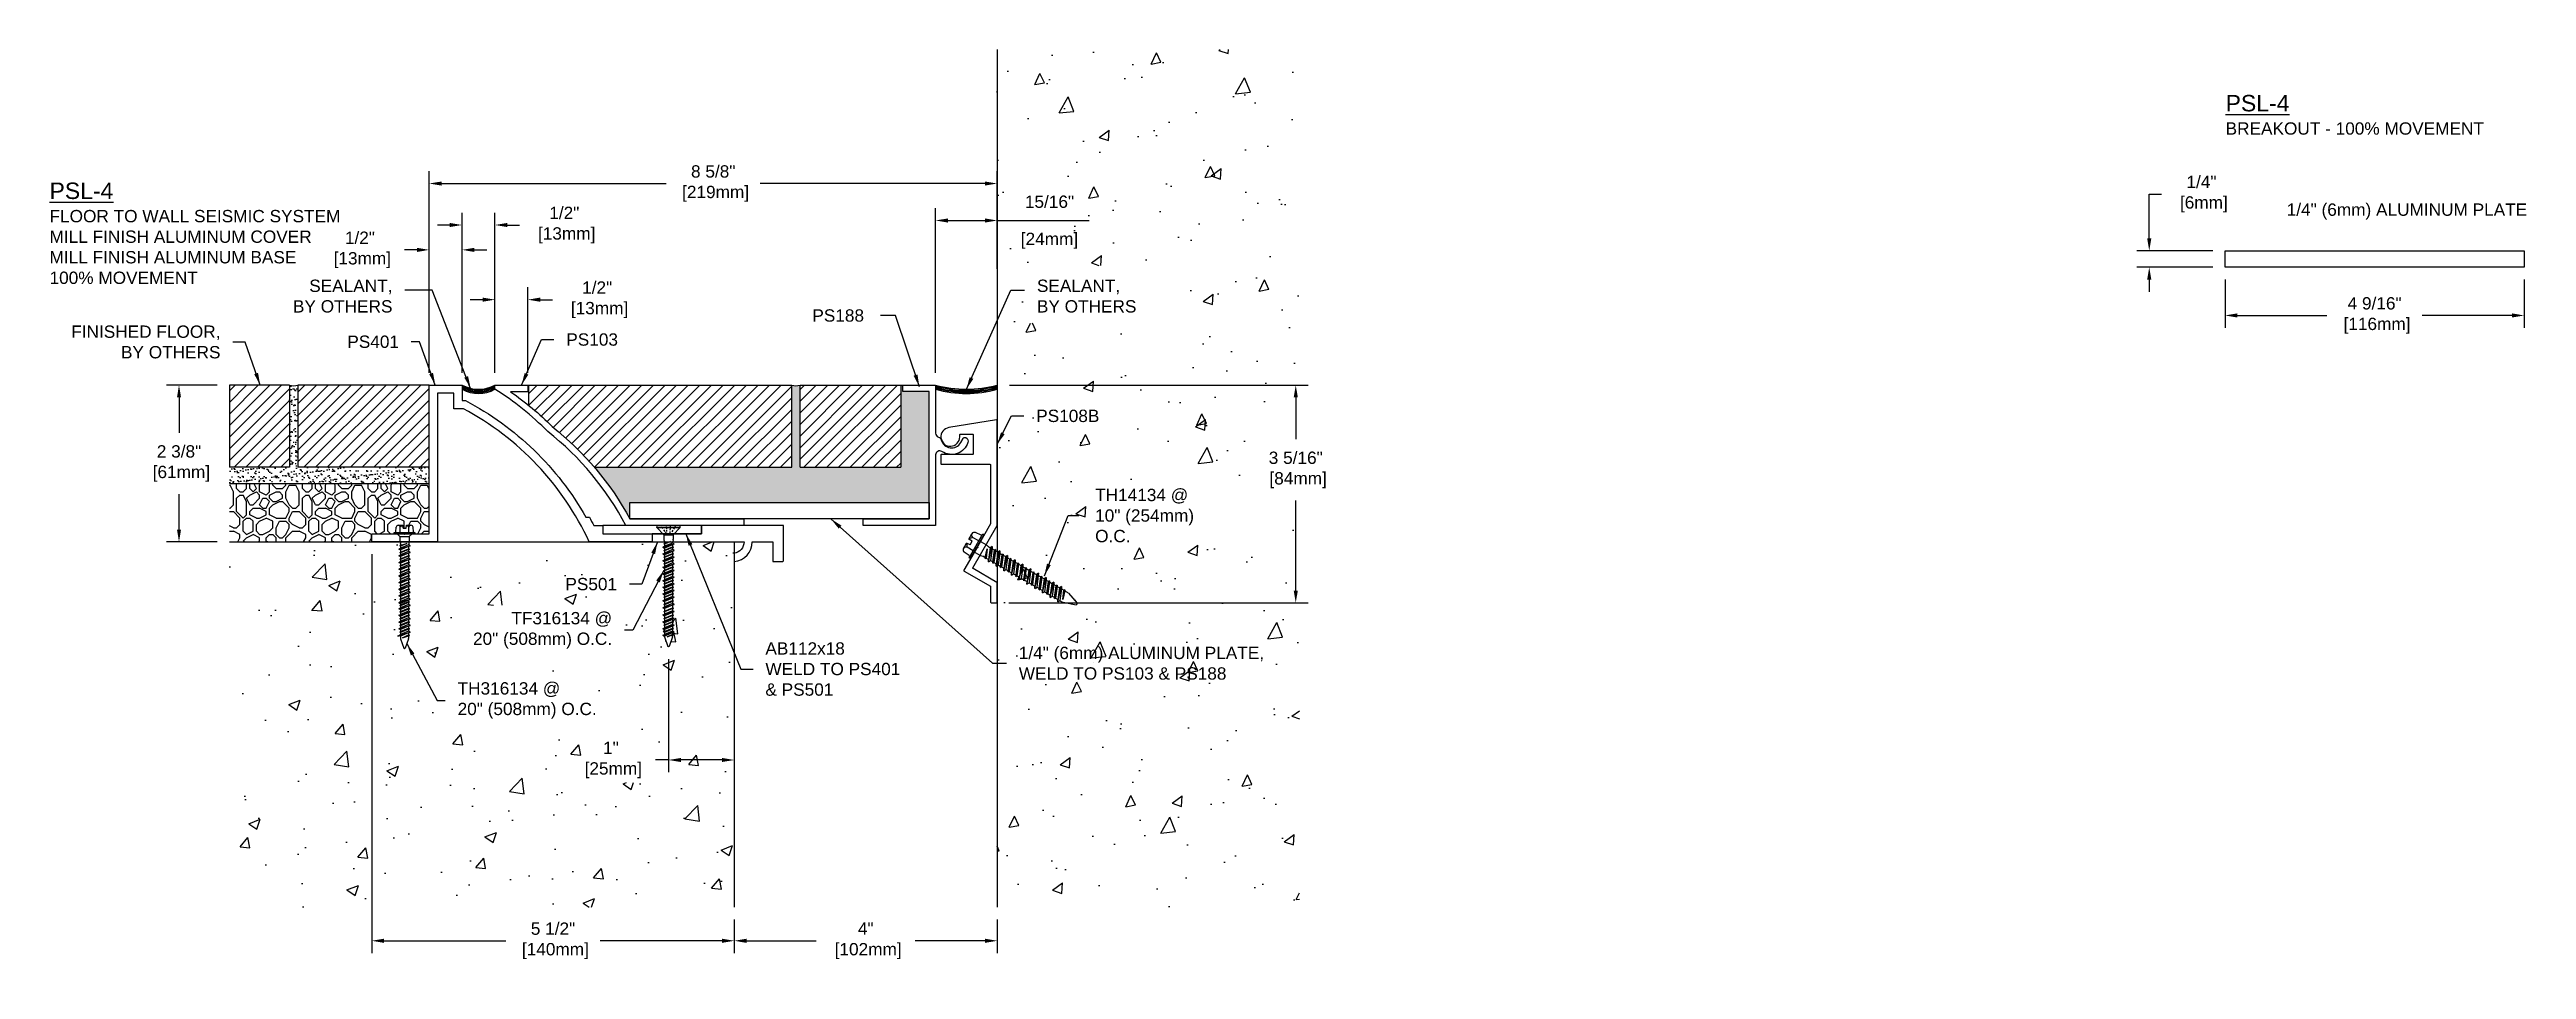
# Model space of a CAD drawing. Header units: inches. Extents: x -4 to 33.7, y -5.5 to 8.5.
import ezdxf

# ---------------------------------------------------------------- set-up
doc = ezdxf.new("R2010")
doc.units = ezdxf.units.IN
doc.header["$MEASUREMENT"] = 0
for name, color, linetype in [('ANCHORS', 4, 'Continuous'), ('CONDITIONS', 1, 'Continuous'), ('DIMENSIONS', 3, 'Continuous'), ('FILLERS', 2, 'Continuous'), ('METALS', 7, 'Continuous'), ('TEXT', 2, 'Continuous')]:
    doc.layers.add(name, color=color, linetype=linetype)
doc.styles.add('ARIAL', font='arial.ttf')
doc.dimstyles.new('Arial', dxfattribs={"dimtxt": 0.1875, "dimasz": 0.1875, "dimexe": 0.1875, "dimexo": 0.1875, "dimgap": 0.1875, "dimtad": 0, "dimtih": 1, "dimtoh": 1, "dimdec": 4, "dimzin": 3, "dimdsep": 46, "dimlunit": 4, "dimtxsty": 'ARIAL', "dimcen": 0.125, "dimadec": 0, "dimazin": 0, "dimtfac": 1, "dimtdec": 4, "dimtofl": 0, "dimtmove": 0, "dimatfit": 3, "dimfxl": 0, "dimfrac": 2, "dimtolj": 1, "dimtzin": 0, "dimarcsym": 0})

msp = doc.modelspace()

# ---------------------------------------------------------------- texts
at = {"layer": 'TEXT', "style": 'ARIAL'}
for s, insert, char_height, width, attachment_point in [('{\\LPSL-4\\P\\H0.75x;\\lBREAKOUT - 100% MOVEMENT}', (29.10547, 7.8366), 0.25, 5.28125, 1), ('{\\LPSL-4\\P\\H0.75x;\\lFLOOR TO WALL SEISMIC SYSTEM\\PMILL FINISH ALUMINUM COVER\\PMILL FINISH ALUMINUM BASE\\P100% MOVEMENT}', (-3.99531, 6.50365), 0.25, 5.28125, 1), ('\\A1;TH14134 @ 10" (254mm) O.C.', (11.90945, 1.43785), 0.1875, 1.8606929, 4), ('AB112x18\\PWELD TO PS401 & PS501', (6.89382, -0.89724), 0.1875, 2.2531661, 4), ('1/4" (6mm) ALUMINUM PLATE,\\PWELD TO PS103 & PS188', (10.74802, -0.80894), 0.1875, 4.7166328, 4)]:
    msp.add_mtext(s, dxfattribs=dict(at, insert=insert, char_height=char_height, width=width, attachment_point=attachment_point))
at = {"layer": 'TEXT', "char_height": 0.1875, "style": 'ARIAL'}
for s, insert, attachment_point in [('1/4" (6mm) ALUMINUM PLATE', (30.03451, 6.06354), 4), ('\\A1;SEALANT,\\PBY OTHERS', (1.2209, 4.77551), 6), ('\\A1;SEALANT,\\PBY OTHERS', (11.02386, 4.77551), 4), ('\\A1;PS188', (8.39413, 4.48042), 6), ('\\A1;FINISHED FLOOR,\\PBY OTHERS', (-1.39504, 4.07817), 6), ('\\A1;PS401', (1.32051, 4.08136), 6), ('\\A1;PS103', (3.86509, 4.11482), 4), ('\\A1;PS108B', (11.01314, 2.95345), 4), ('\\A1;PS501', (4.63758, 0.39435), 6), ('TF316134 @\\P20" (508mm) O.C.', (4.56239, -0.30709), 6), ('\\A1;TH316134 @\\P20" (508mm) O.C.', (2.21202, -1.37499), 4)]:
    msp.add_mtext(s, dxfattribs=dict(at, insert=insert, attachment_point=attachment_point))

# ---------------------------------------------------------------- blocks, each defined once
blk = doc.blocks.new('PS401')
blk.add_lwpolyline([(4.265, 0), (3.309, 0, 0.163545), (1.394, 2.025), (1.25, 2.025), (1.25, 2.26), (1, 2.26), (1, 0), (0, 0), (0, 0.125), (0.49, 0.125), (0.5, 0.115), (0.51, 0.125), (0.875, 0.125), (0.875, 2.385), (1.375, 2.385), (1.375, 2.15), (1.425, 2.15, -0.144709), (3.257, 0.375), (3.311, 0.375, -0.007801), (3.378, 0.25), (3.515, 0.25), (3.515, 0.125), (4.265, 0.125)], format="xyb", close=True)
blk = doc.blocks.new('PS501')
blk.add_lwpolyline([(1.25, 0.001, 0.389325), (1.524, 0.3), (1.839, 0.3), (1.839, 0), (1.979, 0, 0.414214), (1.999, 0.02), (1.999, 0.55), (0.75, 0.55), (0.75, 0.425), (0, 0.425), (0, 0.3), (1.399, 0.3, -0.371701), (1.25, 0.127), (1.25, 0.001)], format="xyb", close=True)
blk = doc.blocks.new('Ps103')
blk.add_lwpolyline([(46.051, -32.94), (44.32, -32.94), (44.32, -33.04), (46.111, -33.04, -0.104424), (47.3, -31.611, -0.058251), (48.103, -30.967), (48.103, -30.905), (47.603, -30.905), (47.603, -31.005), (47.865, -31.005, 0.045636), (47.233, -31.536, 0.100763)], format="xyb", close=True)
blk = doc.blocks.new('TH-316134')
for p, q in [((-0.157, 0.019), (0.157, 0.019)), ((-0.157, 0), (-0.157, 0.019)), ((-0.157, 0), (0.157, 0)), ((-0.135, 0.029), (-0.129, 0.1)), ((-0.115, 0), (-0.07, -0.045)), ((-0.097, 0.127), (-0.027, 0.127)), ((-0.065, 0.019), (-0.065, 0.1)), ((-0.023, 0.083), (-0.027, 0.127)), ((-0.023, 0.083), (0.023, 0.083)), ((0.023, 0.083), (0.027, 0.127)), ((0.027, 0.127), (0.097, 0.127)), ((0.064, 0.019), (0.064, 0.1)), ((0.115, 0), (0.07, -0.045)), ((0.135, 0.029), (0.129, 0.1)), ((0.157, 0.019), (0.157, 0)), ((-0.086, -0.234), (0.086, -0.184)), ((-0.086, -0.234), (-0.062, -0.221)), ((-0.086, -0.234), (-0.062, -0.247)), ((-0.086, -0.336), (0.086, -0.285)), ((-0.086, -0.336), (-0.062, -0.323)), ((-0.086, -0.336), (-0.062, -0.349)), ((-0.074, -0.184), (0.032, -0.147)), ((-0.074, -0.184), (-0.062, -0.177)), ((-0.074, -0.184), (-0.062, -0.19)), ((-0.074, -0.285), (0.074, -0.234)), ((-0.074, -0.285), (-0.062, -0.279)), ((-0.074, -0.285), (-0.062, -0.291)), ((-0.074, -0.387), (0.074, -0.336)), ((-0.07, -0.045), (0.07, -0.045)), ((-0.07, -0.045), (-0.07, -0.112)), ((-0.069, -0.122), (-0.063, -0.148)), ((0.032, -0.147), (-0.062, -0.19)), ((-0.062, -0.177), (0.032, -0.147)), ((-0.062, -0.157), (-0.062, -0.177)), ((0.062, -0.171), (-0.062, -0.221)), ((-0.062, -0.19), (-0.062, -0.221)), ((0.062, -0.197), (-0.062, -0.247)), ((-0.062, -0.279), (0.062, -0.228)), ((0.062, -0.241), (-0.062, -0.291)), ((-0.062, -0.247), (-0.062, -0.279)), ((0.062, -0.272), (-0.062, -0.323)), ((-0.062, -0.291), (-0.062, -0.323)), ((0.062, -0.298), (-0.062, -0.349)), ((-0.062, -0.381), (0.062, -0.33)), ((0.062, -0.342), (-0.062, -0.393)), ((-0.062, -0.349), (-0.062, -0.381)), ((0.062, -0.374), (-0.062, -0.425)), ((0.062, -0.157), (0.062, -0.171)), ((0.086, -0.184), (0.062, -0.171)), ((0.086, -0.184), (0.062, -0.197)), ((0.062, -0.197), (0.062, -0.228)), ((0.074, -0.234), (0.062, -0.228)), ((0.074, -0.234), (0.062, -0.241)), ((0.062, -0.241), (0.062, -0.272)), ((0.086, -0.285), (0.062, -0.272)), ((0.086, -0.285), (0.062, -0.298)), ((0.062, -0.298), (0.062, -0.33)), ((0.074, -0.336), (0.062, -0.33)), ((0.074, -0.336), (0.062, -0.342)), ((0.062, -0.342), (0.062, -0.374)), ((0.086, -0.387), (0.062, -0.374)), ((0.069, -0.122), (0.063, -0.148)), ((0.07, -0.045), (0.07, -0.112)), ((-0.086, -0.437), (0.086, -0.387)), ((-0.086, -0.437), (-0.062, -0.425)), ((-0.086, -0.437), (-0.062, -0.45)), ((-0.086, -0.539), (0.086, -0.488)), ((-0.086, -0.539), (-0.062, -0.526)), ((-0.086, -0.539), (-0.062, -0.552)), ((-0.086, -0.641), (0.086, -0.59)), ((-0.086, -0.641), (-0.062, -0.628)), ((-0.086, -0.641), (-0.062, -0.654)), ((-0.086, -0.742), (0.086, -0.691)), ((-0.086, -0.742), (-0.062, -0.729)), ((-0.086, -0.742), (-0.062, -0.755)), ((-0.074, -0.387), (-0.062, -0.381)), ((-0.074, -0.387), (-0.062, -0.393)), ((-0.074, -0.488), (0.074, -0.437)), ((-0.074, -0.488), (-0.062, -0.482)), ((-0.074, -0.488), (-0.062, -0.494)), ((-0.074, -0.59), (0.074, -0.539)), ((-0.074, -0.59), (-0.062, -0.584)), ((-0.074, -0.59), (-0.062, -0.596)), ((-0.074, -0.691), (0.074, -0.641)), ((-0.074, -0.691), (-0.062, -0.685)), ((-0.074, -0.691), (-0.062, -0.698)), ((-0.074, -0.793), (0.074, -0.742)), ((-0.062, -0.393), (-0.062, -0.425)), ((0.062, -0.4), (-0.062, -0.45)), ((-0.062, -0.482), (0.062, -0.431)), ((0.062, -0.444), (-0.062, -0.494)), ((-0.062, -0.45), (-0.062, -0.482)), ((0.062, -0.475), (-0.062, -0.526)), ((-0.062, -0.494), (-0.062, -0.526)), ((0.062, -0.501), (-0.062, -0.552)), ((-0.062, -0.584), (0.062, -0.533)), ((0.062, -0.545), (-0.062, -0.596)), ((-0.062, -0.552), (-0.062, -0.584)), ((0.062, -0.577), (-0.062, -0.628)), ((-0.062, -0.596), (-0.062, -0.628)), ((0.062, -0.603), (-0.062, -0.654)), ((-0.062, -0.685), (0.062, -0.634)), ((0.062, -0.647), (-0.062, -0.698)), ((-0.062, -0.654), (-0.062, -0.685)), ((0.062, -0.678), (-0.062, -0.729)), ((-0.062, -0.698), (-0.062, -0.729)), ((0.062, -0.704), (-0.062, -0.755)), ((-0.062, -0.787), (0.062, -0.736)), ((0.062, -0.748), (-0.062, -0.799)), ((0.086, -0.387), (0.062, -0.4)), ((0.062, -0.4), (0.062, -0.431)), ((0.074, -0.437), (0.062, -0.431)), ((0.074, -0.437), (0.062, -0.444)), ((0.062, -0.444), (0.062, -0.475)), ((0.086, -0.488), (0.062, -0.475)), ((0.086, -0.488), (0.062, -0.501)), ((0.062, -0.501), (0.062, -0.533)), ((0.074, -0.539), (0.062, -0.533)), ((0.074, -0.539), (0.062, -0.545)), ((0.062, -0.545), (0.062, -0.577)), ((0.086, -0.59), (0.062, -0.577)), ((0.086, -0.59), (0.062, -0.603)), ((0.062, -0.603), (0.062, -0.634)), ((0.074, -0.641), (0.062, -0.634)), ((0.074, -0.641), (0.062, -0.647)), ((0.062, -0.647), (0.062, -0.678)), ((0.086, -0.691), (0.062, -0.678)), ((0.086, -0.691), (0.062, -0.704)), ((0.062, -0.704), (0.062, -0.736)), ((0.074, -0.742), (0.062, -0.736)), ((0.074, -0.742), (0.062, -0.748)), ((0.062, -0.748), (0.062, -0.78)), ((-0.086, -0.844), (0.086, -0.793)), ((-0.086, -0.844), (-0.062, -0.831)), ((-0.086, -0.844), (-0.062, -0.857)), ((-0.086, -0.945), (0.086, -0.895)), ((-0.086, -0.945), (-0.062, -0.932)), ((-0.086, -0.945), (-0.062, -0.958)), ((-0.086, -1.047), (0.086, -0.996)), ((-0.086, -1.047), (-0.062, -1.034)), ((-0.086, -1.047), (-0.062, -1.06)), ((-0.086, -1.141), (0.086, -1.09)), ((-0.086, -1.141), (-0.062, -1.128)), ((-0.074, -0.793), (-0.062, -0.787)), ((-0.074, -0.793), (-0.062, -0.799)), ((-0.074, -0.895), (0.074, -0.844)), ((-0.074, -0.895), (-0.062, -0.888)), ((-0.074, -0.895), (-0.062, -0.901)), ((-0.074, -0.996), (0.074, -0.945)), ((-0.074, -0.996), (-0.062, -0.99)), ((-0.074, -0.996), (-0.062, -1.002)), ((-0.074, -1.09), (0.074, -1.039)), ((-0.074, -1.09), (-0.062, -1.084)), ((-0.074, -1.09), (-0.062, -1.096)), ((-0.062, -0.755), (-0.062, -0.787)), ((0.062, -0.78), (-0.062, -0.831)), ((-0.062, -0.799), (-0.062, -0.831)), ((0.062, -0.806), (-0.062, -0.857)), ((-0.062, -0.888), (0.062, -0.838)), ((0.062, -0.85), (-0.062, -0.901)), ((-0.062, -0.857), (-0.062, -0.888)), ((0.062, -0.882), (-0.062, -0.932)), ((-0.062, -0.901), (-0.062, -0.932)), ((0.062, -0.907), (-0.062, -0.958)), ((-0.062, -0.99), (0.062, -0.939)), ((0.062, -0.951), (-0.062, -1.002)), ((-0.062, -0.958), (-0.062, -0.99)), ((0.062, -0.983), (-0.062, -1.034)), ((-0.062, -1.002), (-0.062, -1.034)), ((0.062, -1.009), (-0.062, -1.06)), ((-0.062, -1.084), (0.062, -1.033)), ((0.062, -1.045), (-0.062, -1.096)), ((-0.062, -1.052), (-0.062, -1.084)), ((0.062, -1.077), (-0.062, -1.128)), ((-0.062, -1.096), (-0.062, -1.128)), ((0.062, -1.103), (-0.062, -1.154)), ((0.086, -0.793), (0.062, -0.78)), ((0.086, -0.793), (0.062, -0.806)), ((0.062, -0.806), (0.062, -0.838)), ((0.074, -0.844), (0.062, -0.838)), ((0.074, -0.844), (0.062, -0.85)), ((0.062, -0.85), (0.062, -0.882)), ((0.086, -0.895), (0.062, -0.882)), ((0.086, -0.895), (0.062, -0.907)), ((0.062, -0.907), (0.062, -0.939)), ((0.074, -0.945), (0.062, -0.939)), ((0.074, -0.945), (0.062, -0.951)), ((0.062, -0.951), (0.062, -0.983)), ((0.086, -0.996), (0.062, -0.983)), ((0.086, -0.996), (0.062, -1.009)), ((0.062, -1.001), (0.062, -1.033)), ((0.074, -1.039), (0.062, -1.033)), ((0.074, -1.039), (0.062, -1.045)), ((0.062, -1.045), (0.062, -1.077)), ((0.086, -1.09), (0.062, -1.077)), ((0.086, -1.09), (0.062, -1.103)), ((0.062, -1.103), (0.062, -1.134)), ((-0.086, -1.141), (-0.062, -1.154)), ((-0.086, -1.242), (0.086, -1.191)), ((-0.086, -1.242), (-0.062, -1.229)), ((-0.086, -1.242), (-0.062, -1.255)), ((-0.086, -1.344), (0.086, -1.293)), ((-0.086, -1.344), (-0.062, -1.331)), ((-0.086, -1.344), (-0.062, -1.357)), ((-0.086, -1.445), (0.086, -1.395)), ((-0.086, -1.445), (-0.062, -1.432)), ((-0.086, -1.445), (-0.062, -1.458)), ((-0.086, -1.547), (0.086, -1.496)), ((-0.074, -1.191), (0.074, -1.141)), ((-0.074, -1.191), (-0.062, -1.185)), ((-0.074, -1.191), (-0.062, -1.198)), ((-0.074, -1.293), (0.074, -1.242)), ((-0.074, -1.293), (-0.062, -1.287)), ((-0.074, -1.293), (-0.062, -1.299)), ((-0.074, -1.395), (0.074, -1.344)), ((-0.074, -1.395), (-0.062, -1.388)), ((-0.074, -1.395), (-0.062, -1.401)), ((-0.074, -1.496), (0.074, -1.445)), ((-0.074, -1.496), (-0.062, -1.49)), ((-0.074, -1.496), (-0.062, -1.502)), ((-0.062, -1.185), (0.062, -1.134)), ((0.062, -1.147), (-0.062, -1.198)), ((-0.062, -1.154), (-0.062, -1.185)), ((0.062, -1.178), (-0.062, -1.229)), ((-0.062, -1.198), (-0.062, -1.229)), ((0.062, -1.204), (-0.062, -1.255)), ((-0.062, -1.287), (0.062, -1.236)), ((0.062, -1.248), (-0.062, -1.299)), ((-0.062, -1.255), (-0.062, -1.287)), ((0.062, -1.28), (-0.062, -1.331)), ((-0.062, -1.299), (-0.062, -1.331)), ((0.062, -1.306), (-0.062, -1.357)), ((-0.062, -1.388), (0.062, -1.338)), ((0.062, -1.35), (-0.062, -1.401)), ((-0.062, -1.357), (-0.062, -1.388)), ((0.062, -1.382), (-0.062, -1.432)), ((-0.062, -1.401), (-0.062, -1.432)), ((0.062, -1.407), (-0.062, -1.458)), ((-0.062, -1.49), (0.062, -1.439)), ((0.062, -1.451), (-0.062, -1.502)), ((-0.062, -1.458), (-0.062, -1.49)), ((0.062, -1.483), (-0.062, -1.534)), ((-0.062, -1.502), (-0.062, -1.534)), ((0.074, -1.141), (0.062, -1.134)), ((0.074, -1.141), (0.062, -1.147)), ((0.062, -1.147), (0.062, -1.178)), ((0.086, -1.191), (0.062, -1.178)), ((0.086, -1.191), (0.062, -1.204)), ((0.062, -1.204), (0.062, -1.236)), ((0.074, -1.242), (0.062, -1.236)), ((0.074, -1.242), (0.062, -1.248)), ((0.062, -1.248), (0.062, -1.28)), ((0.086, -1.293), (0.062, -1.28)), ((0.086, -1.293), (0.062, -1.306)), ((0.062, -1.306), (0.062, -1.338)), ((0.074, -1.344), (0.062, -1.338)), ((0.074, -1.344), (0.062, -1.35)), ((0.062, -1.35), (0.062, -1.382)), ((0.086, -1.395), (0.062, -1.382)), ((0.086, -1.395), (0.062, -1.407)), ((0.062, -1.407), (0.062, -1.439)), ((0.074, -1.445), (0.062, -1.439)), ((0.074, -1.445), (0.062, -1.451)), ((0.062, -1.451), (0.062, -1.483)), ((0.086, -1.496), (0.062, -1.483)), ((0.086, -1.496), (0.062, -1.509)), ((-0.086, -1.547), (-0.062, -1.534)), ((-0.086, -1.547), (-0.062, -1.56)), ((0.062, -1.509), (-0.062, -1.56)), ((-0.062, -1.56), (-0.062, -1.586)), ((-0.06, -1.601), (-0.01, -1.744)), ((-0.034, -1.584), (0.062, -1.541)), ((-0.034, -1.584), (0.074, -1.547)), ((0.062, -1.553), (-0.034, -1.584)), ((0.06, -1.601), (0.01, -1.744)), ((0.062, -1.509), (0.062, -1.541)), ((0.074, -1.547), (0.062, -1.541)), ((0.074, -1.547), (0.062, -1.553)), ((0.062, -1.553), (0.062, -1.586))]:
    blk.add_line(p, q)
for centre, radius, start, end in [((-0.146, 0.03), 0.0112, 270, 355), ((-0.097, 0.095), 0.0327, 9.285, 170.715), ((0, 0.038), 0.0896, 107.4215, 136.0407), ((0, 0.038), 0.0896, 43.9593, 72.5785), ((0.097, 0.095), 0.0327, 9.285, 170.715), ((0.146, 0.03), 0.0112, 185, 270), ((-0.023, -0.112), 0.0465, 180, 191.9357), ((-0.109, -0.157), 0.0465, 0, 11.9357), ((0.109, -0.157), 0.0465, 168.0643, 180), ((0.023, -0.112), 0.0465, 348.0643, 0), ((-0.016, -1.586), 0.0465, 180, 199.3058), ((0, -1.739), 0.0106, 204.1001, 335.8999), ((0.016, -1.586), 0.0465, 340.6942, 0)]:
    blk.add_arc(centre, radius, start, end)
blk = doc.blocks.new('TH316134')
blk.add_blockref('TH-316134', (0, 0))
blk = doc.blocks.new('TF316134')
for p, q in [((-0.163, 0), (0.163, 0)), ((-0.104, -0.013), (-0.113, 0)), ((-0.176, -0.029), (-0.175, -0.01)), ((-0.176, -0.029), (0.176, -0.029)), ((-0.176, -0.029), (-0.07, -0.141)), ((-0.082, -0.047), (-0.091, -0.032)), ((-0.086, -0.33), (0.086, -0.28)), ((-0.086, -0.33), (-0.062, -0.317)), ((-0.086, -0.33), (-0.062, -0.343)), ((-0.074, -0.28), (0.032, -0.243)), ((-0.074, -0.28), (-0.062, -0.273)), ((-0.074, -0.28), (-0.062, -0.286)), ((-0.074, -0.381), (0.074, -0.33)), ((-0.074, -0.381), (-0.062, -0.375)), ((-0.07, -0.141), (0.07, -0.141)), ((-0.07, -0.141), (-0.07, -0.208)), ((-0.053, -0.09), (-0.069, -0.066)), ((-0.069, -0.218), (-0.063, -0.244)), ((-0.062, -0.273), (0.032, -0.243)), ((0.032, -0.243), (-0.062, -0.286)), ((-0.062, -0.253), (-0.062, -0.273)), ((0.062, -0.267), (-0.062, -0.317)), ((-0.062, -0.286), (-0.062, -0.317)), ((0.062, -0.293), (-0.062, -0.343)), ((-0.062, -0.375), (0.062, -0.324)), ((0.062, -0.337), (-0.062, -0.387)), ((-0.062, -0.343), (-0.062, -0.375)), ((0.062, -0.368), (-0.062, -0.419)), ((-0.031, -0.125), (-0.044, -0.104)), ((-0.031, -0.005), (-0.031, 0)), ((-0.03, -0.026), (-0.03, -0.019)), ((-0.028, -0.051), (-0.029, -0.032)), ((-0.026, -0.091), (-0.028, -0.065)), ((-0.024, -0.126), (-0.025, -0.11)), ((-0.024, -0.135), (-0.011, -0.135)), ((-0.002, -0.135), (0.018, -0.135)), ((0.037, -0.115), (0.024, -0.135)), ((0.024, -0.135), (0.025, -0.125)), ((0.025, -0.11), (0.026, -0.09)), ((0.027, -0.07), (0.029, -0.048)), ((0.03, -0.026), (0.031, -0.008)), ((0.066, -0.071), (0.049, -0.098)), ((0.062, -0.253), (0.062, -0.267)), ((0.086, -0.28), (0.062, -0.267)), ((0.086, -0.28), (0.062, -0.293)), ((0.062, -0.293), (0.062, -0.324)), ((0.074, -0.33), (0.062, -0.324)), ((0.074, -0.33), (0.062, -0.337)), ((0.062, -0.337), (0.062, -0.368)), ((0.086, -0.381), (0.062, -0.368)), ((0.069, -0.218), (0.063, -0.244)), ((0.07, -0.141), (0.176, -0.029)), ((0.07, -0.141), (0.07, -0.208)), ((0.09, -0.035), (0.075, -0.058)), ((0.11, -0.005), (0.098, -0.022)), ((0.176, -0.029), (0.175, -0.01)), ((-0.086, -0.432), (0.086, -0.381)), ((-0.086, -0.432), (-0.062, -0.419)), ((-0.086, -0.432), (-0.062, -0.445)), ((-0.086, -0.533), (0.086, -0.483)), ((-0.086, -0.533), (-0.062, -0.521)), ((-0.086, -0.533), (-0.062, -0.546)), ((-0.086, -0.635), (0.086, -0.584)), ((-0.086, -0.635), (-0.062, -0.622)), ((-0.086, -0.635), (-0.062, -0.648)), ((-0.086, -0.737), (0.086, -0.686)), ((-0.086, -0.737), (-0.062, -0.724)), ((-0.086, -0.737), (-0.062, -0.75)), ((-0.074, -0.381), (-0.062, -0.387)), ((-0.074, -0.483), (0.074, -0.432)), ((-0.074, -0.483), (-0.062, -0.477)), ((-0.074, -0.483), (-0.062, -0.489)), ((-0.074, -0.584), (0.074, -0.533)), ((-0.074, -0.584), (-0.062, -0.578)), ((-0.074, -0.584), (-0.062, -0.59)), ((-0.074, -0.686), (0.074, -0.635)), ((-0.074, -0.686), (-0.062, -0.68)), ((-0.074, -0.686), (-0.062, -0.692)), ((-0.074, -0.787), (0.074, -0.737)), ((-0.062, -0.387), (-0.062, -0.419)), ((0.062, -0.394), (-0.062, -0.445)), ((-0.062, -0.477), (0.062, -0.426)), ((0.062, -0.438), (-0.062, -0.489)), ((-0.062, -0.445), (-0.062, -0.477)), ((0.062, -0.47), (-0.062, -0.521)), ((-0.062, -0.489), (-0.062, -0.521)), ((0.062, -0.496), (-0.062, -0.546)), ((-0.062, -0.578), (0.062, -0.527)), ((0.062, -0.54), (-0.062, -0.59)), ((-0.062, -0.546), (-0.062, -0.578)), ((0.062, -0.571), (-0.062, -0.622)), ((-0.062, -0.59), (-0.062, -0.622)), ((0.062, -0.597), (-0.062, -0.648)), ((-0.062, -0.68), (0.062, -0.629)), ((0.062, -0.641), (-0.062, -0.692)), ((-0.062, -0.648), (-0.062, -0.68)), ((0.062, -0.673), (-0.062, -0.724)), ((-0.062, -0.692), (-0.062, -0.724)), ((0.062, -0.699), (-0.062, -0.75)), ((-0.062, -0.781), (0.062, -0.73)), ((0.062, -0.743), (-0.062, -0.794)), ((-0.062, -0.75), (-0.062, -0.781)), ((0.086, -0.381), (0.062, -0.394)), ((0.062, -0.394), (0.062, -0.426)), ((0.074, -0.432), (0.062, -0.426)), ((0.074, -0.432), (0.062, -0.438)), ((0.062, -0.438), (0.062, -0.47)), ((0.086, -0.483), (0.062, -0.47)), ((0.086, -0.483), (0.062, -0.496)), ((0.062, -0.496), (0.062, -0.527)), ((0.074, -0.533), (0.062, -0.527)), ((0.074, -0.533), (0.062, -0.54)), ((0.062, -0.54), (0.062, -0.571)), ((0.086, -0.584), (0.062, -0.571)), ((0.086, -0.584), (0.062, -0.597)), ((0.062, -0.597), (0.062, -0.629)), ((0.074, -0.635), (0.062, -0.629)), ((0.074, -0.635), (0.062, -0.641)), ((0.062, -0.641), (0.062, -0.673)), ((0.086, -0.686), (0.062, -0.673)), ((0.086, -0.686), (0.062, -0.699)), ((0.062, -0.699), (0.062, -0.73)), ((0.074, -0.737), (0.062, -0.73)), ((0.074, -0.737), (0.062, -0.743)), ((0.062, -0.743), (0.062, -0.774)), ((-0.086, -0.838), (0.086, -0.787)), ((-0.086, -0.838), (-0.062, -0.825)), ((-0.086, -0.838), (-0.062, -0.851)), ((-0.086, -0.94), (0.086, -0.889)), ((-0.086, -0.94), (-0.062, -0.927)), ((-0.086, -0.94), (-0.062, -0.953)), ((-0.086, -1.041), (0.086, -0.991)), ((-0.086, -1.041), (-0.062, -1.028)), ((-0.086, -1.041), (-0.062, -1.054)), ((-0.086, -1.143), (0.086, -1.092)), ((-0.086, -1.143), (-0.062, -1.13)), ((-0.074, -0.787), (-0.062, -0.781)), ((-0.074, -0.787), (-0.062, -0.794)), ((-0.074, -0.889), (0.074, -0.838)), ((-0.074, -0.889), (-0.062, -0.883)), ((-0.074, -0.889), (-0.062, -0.895)), ((-0.074, -0.991), (0.074, -0.94)), ((-0.074, -0.991), (-0.062, -0.984)), ((-0.074, -0.991), (-0.062, -0.997)), ((-0.074, -1.092), (0.074, -1.041)), ((-0.074, -1.092), (-0.062, -1.086)), ((-0.074, -1.092), (-0.062, -1.098)), ((0.062, -0.774), (-0.062, -0.825)), ((-0.062, -0.794), (-0.062, -0.825)), ((0.062, -0.8), (-0.062, -0.851)), ((-0.062, -0.883), (0.062, -0.832)), ((0.062, -0.844), (-0.062, -0.895)), ((-0.062, -0.851), (-0.062, -0.883)), ((0.062, -0.876), (-0.062, -0.927)), ((-0.062, -0.895), (-0.062, -0.927)), ((0.062, -0.902), (-0.062, -0.953)), ((-0.062, -0.984), (0.062, -0.934)), ((0.062, -0.946), (-0.062, -0.997)), ((-0.062, -0.953), (-0.062, -0.984)), ((0.062, -0.978), (-0.062, -1.028)), ((-0.062, -0.997), (-0.062, -1.028)), ((0.062, -1.003), (-0.062, -1.054)), ((-0.062, -1.086), (0.062, -1.035)), ((0.062, -1.047), (-0.062, -1.098)), ((-0.062, -1.054), (-0.062, -1.086)), ((0.062, -1.079), (-0.062, -1.13)), ((-0.062, -1.098), (-0.062, -1.13)), ((0.062, -1.105), (-0.062, -1.156)), ((0.086, -0.787), (0.062, -0.774)), ((0.086, -0.787), (0.062, -0.8)), ((0.062, -0.8), (0.062, -0.832)), ((0.074, -0.838), (0.062, -0.832)), ((0.074, -0.838), (0.062, -0.844)), ((0.062, -0.844), (0.062, -0.876)), ((0.086, -0.889), (0.062, -0.876)), ((0.086, -0.889), (0.062, -0.902)), ((0.062, -0.902), (0.062, -0.934)), ((0.074, -0.94), (0.062, -0.934)), ((0.074, -0.94), (0.062, -0.946)), ((0.062, -0.946), (0.062, -0.978)), ((0.086, -0.991), (0.062, -0.978)), ((0.086, -0.991), (0.062, -1.003)), ((0.062, -1.003), (0.062, -1.035)), ((0.074, -1.041), (0.062, -1.035)), ((0.074, -1.041), (0.062, -1.047)), ((0.062, -1.047), (0.062, -1.079)), ((0.086, -1.092), (0.062, -1.079)), ((0.086, -1.092), (0.062, -1.105)), ((0.062, -1.105), (0.062, -1.137)), ((0.062, -1.111), (0.062, -1.143)), ((-0.086, -1.143), (-0.062, -1.156)), ((-0.086, -1.251), (0.086, -1.2)), ((-0.086, -1.251), (-0.062, -1.238)), ((-0.086, -1.251), (-0.062, -1.264)), ((-0.086, -1.361), (0.086, -1.31)), ((-0.086, -1.361), (-0.062, -1.348)), ((-0.086, -1.361), (-0.062, -1.374)), ((-0.086, -1.467), (0.086, -1.416)), ((-0.086, -1.467), (-0.062, -1.454)), ((-0.086, -1.467), (-0.062, -1.479)), ((-0.074, -1.2), (0.074, -1.149)), ((-0.074, -1.2), (-0.062, -1.194)), ((-0.074, -1.2), (-0.062, -1.206)), ((-0.074, -1.31), (0.074, -1.259)), ((-0.074, -1.31), (-0.062, -1.304)), ((-0.074, -1.31), (-0.062, -1.316)), ((-0.074, -1.416), (0.074, -1.365)), ((-0.074, -1.416), (-0.062, -1.41)), ((-0.074, -1.416), (-0.062, -1.422)), ((-0.074, -1.518), (0.074, -1.467)), ((-0.062, -1.194), (0.062, -1.143)), ((0.062, -1.155), (-0.062, -1.206)), ((-0.062, -1.156), (-0.062, -1.182)), ((-0.062, -1.182), (-0.062, -1.681)), ((0.062, -1.187), (-0.062, -1.238)), ((0.062, -1.213), (-0.062, -1.264)), ((-0.062, -1.304), (0.062, -1.253)), ((0.062, -1.265), (-0.062, -1.316)), ((0.062, -1.297), (-0.062, -1.348)), ((0.062, -1.323), (-0.062, -1.374)), ((-0.062, -1.41), (0.062, -1.359)), ((0.062, -1.371), (-0.062, -1.422)), ((0.062, -1.403), (-0.062, -1.454)), ((0.062, -1.429), (-0.062, -1.479)), ((-0.062, -1.512), (0.062, -1.461)), ((0.062, -1.473), (-0.062, -1.524)), ((0.062, -1.505), (-0.062, -1.556)), ((0.074, -1.149), (0.062, -1.143)), ((0.074, -1.149), (0.062, -1.155)), ((0.062, -1.149), (0.062, -1.182)), ((0.062, -1.155), (0.062, -1.187)), ((0.062, -1.182), (0.062, -1.681)), ((0.086, -1.2), (0.062, -1.187)), ((0.086, -1.2), (0.062, -1.213)), ((0.062, -1.221), (0.062, -1.253)), ((0.074, -1.259), (0.062, -1.253)), ((0.074, -1.259), (0.062, -1.265)), ((0.062, -1.265), (0.062, -1.297)), ((0.086, -1.31), (0.062, -1.297)), ((0.086, -1.31), (0.062, -1.323)), ((0.062, -1.327), (0.062, -1.359)), ((0.074, -1.365), (0.062, -1.359)), ((0.074, -1.365), (0.062, -1.371)), ((0.062, -1.371), (0.062, -1.403)), ((0.086, -1.416), (0.062, -1.403)), ((0.086, -1.416), (0.062, -1.429)), ((0.062, -1.429), (0.062, -1.461)), ((0.074, -1.467), (0.062, -1.461)), ((0.074, -1.467), (0.062, -1.473)), ((0.062, -1.473), (0.062, -1.505)), ((0.086, -1.518), (0.062, -1.505)), ((-0.086, -1.569), (0.086, -1.518)), ((-0.086, -1.569), (-0.062, -1.556)), ((-0.086, -1.569), (-0.062, -1.582)), ((-0.086, -1.671), (0.086, -1.62)), ((-0.086, -1.671), (-0.062, -1.658)), ((-0.086, -1.671), (-0.062, -1.684)), ((-0.074, -1.518), (-0.062, -1.512)), ((-0.074, -1.518), (-0.062, -1.524)), ((-0.074, -1.62), (0.074, -1.569)), ((-0.074, -1.62), (-0.062, -1.614)), ((-0.074, -1.62), (-0.062, -1.626)), ((0.062, -1.531), (-0.062, -1.582)), ((-0.062, -1.614), (0.062, -1.563)), ((0.062, -1.576), (-0.062, -1.626)), ((0.062, -1.607), (-0.062, -1.658)), ((0.062, -1.633), (-0.062, -1.684)), ((-0.06, -1.696), (-0.01, -1.839)), ((-0.019, -1.693), (0.077, -1.65)), ((-0.019, -1.693), (0.088, -1.656)), ((0.077, -1.663), (-0.019, -1.693)), ((0.06, -1.696), (0.01, -1.839)), ((0.086, -1.518), (0.062, -1.531)), ((0.062, -1.532), (0.062, -1.563)), ((0.074, -1.569), (0.062, -1.563)), ((0.074, -1.569), (0.062, -1.576)), ((0.062, -1.576), (0.062, -1.607)), ((0.086, -1.62), (0.062, -1.607)), ((0.086, -1.62), (0.062, -1.633)), ((0.088, -1.656), (0.077, -1.65)), ((0.088, -1.656), (0.077, -1.663))]:
    blk.add_line(p, q)
for centre, radius, start, end in [((-0.163, -0.011), 0.0112, 90, 175), ((0.163, -0.011), 0.0112, 5, 90), ((-0.023, -0.208), 0.0465, 180, 191.9357), ((-0.109, -0.253), 0.0465, 0, 11.9357), ((0.109, -0.253), 0.0465, 168.0643, 180), ((0.023, -0.208), 0.0465, 348.0643, 0), ((-0.016, -1.681), 0.0465, 180, 199.3058), ((0, -1.834), 0.0106, 204.1001, 335.8999), ((0.016, -1.681), 0.0465, 340.6942, 0)]:
    blk.add_arc(centre, radius, start, end)
blk = doc.blocks.new('*D9')
at = {"layer": 'Defpoints', "color": 0}
for p in [(5.42, -0.557), (6.42, -1.8), (6.42, -2.28)]:
    blk.add_point(p, dxfattribs=at)
at = {"layer": 'DIMENSIONS', "color": 0, "lineweight": -2}
for p, q in [((5.42, -0.745), (5.42, -2.467)), ((6.42, -1.987), (6.42, -2.467)), ((5.42, -2.28), (5.223, -2.28)), ((6.233, -2.28), (5.608, -2.28))]:
    blk.add_line(p, q, dxfattribs=at)
at = {"layer": 'DIMENSIONS', "color": 0}
for points in [[(5.608, -2.249), (5.608, -2.311), (5.42, -2.28)], [(6.233, -2.249), (6.233, -2.311), (6.42, -2.28)]]:
    blk.add_solid(points, dxfattribs=at)
at = {"layer": 'DIMENSIONS', "color": 0, "insert": (4.544, -2.28), "char_height": 0.1875, "attachment_point": 5, "style": 'ARIAL'}
blk.add_mtext('\\A1;1"\\P [25mm]', dxfattribs=at)
blk = doc.blocks.new('*D10')
at = {"layer": 'Defpoints', "color": 0}
for p in [(0.905, 1.038), (6.42, -4.52), (6.42, -5.03)]:
    blk.add_point(p, dxfattribs=at)
at = {"layer": 'DIMENSIONS', "color": 0, "lineweight": -2}
for p, q in [((0.905, 0.85), (0.905, -5.218)), ((6.42, -4.707), (6.42, -5.218)), ((1.093, -5.03), (2.947, -5.03)), ((6.233, -5.03), (4.379, -5.03))]:
    blk.add_line(p, q, dxfattribs=at)
at = {"layer": 'DIMENSIONS', "color": 0}
for points in [[(1.093, -4.999), (1.093, -5.062), (0.905, -5.03)], [(6.233, -4.999), (6.233, -5.062), (6.42, -5.03)]]:
    blk.add_solid(points, dxfattribs=at)
at = {"layer": 'DIMENSIONS', "color": 0, "insert": (3.663, -5.03), "char_height": 0.1875, "attachment_point": 5, "style": 'ARIAL'}
blk.add_mtext('\\A1;5 1/2"\\P [140mm]', dxfattribs=at)
blk = doc.blocks.new('*D11')
at = {"layer": 'Defpoints', "color": 0}
for p in [(6.42, -4.52), (10.42, -4.52), (10.42, -5.03)]:
    blk.add_point(p, dxfattribs=at)
at = {"layer": 'DIMENSIONS', "color": 0, "lineweight": -2}
for p, q in [((6.42, -4.707), (6.42, -5.218)), ((10.42, -4.707), (10.42, -5.218)), ((6.608, -5.03), (7.668, -5.03)), ((10.233, -5.03), (9.173, -5.03))]:
    blk.add_line(p, q, dxfattribs=at)
at = {"layer": 'DIMENSIONS', "color": 0}
for points in [[(6.608, -4.999), (6.608, -5.062), (6.42, -5.03)], [(10.233, -4.999), (10.233, -5.062), (10.42, -5.03)]]:
    blk.add_solid(points, dxfattribs=at)
at = {"layer": 'DIMENSIONS', "color": 0, "insert": (8.42, -5.03), "char_height": 0.1875, "attachment_point": 5, "style": 'ARIAL'}
blk.add_mtext('\\A1;4"\\P [102mm]', dxfattribs=at)
blk = doc.blocks.new('*D12')
at = {"layer": 'Defpoints', "color": 0}
for p in [(2.78, 5.858), (2.28, 3.423), (2.78, 3.423)]:
    blk.add_point(p, dxfattribs=at)
at = {"layer": 'DIMENSIONS', "color": 0, "lineweight": -2}
for p, q in [((2.28, 3.61), (2.28, 6.045)), ((2.78, 3.61), (2.78, 6.045)), ((2.093, 5.858), (1.905, 5.858)), ((2.968, 5.858), (3.155, 5.858))]:
    blk.add_line(p, q, dxfattribs=at)
at = {"layer": 'DIMENSIONS', "color": 0}
for points in [[(2.093, 5.889), (2.093, 5.827), (2.28, 5.858)], [(2.968, 5.889), (2.968, 5.827), (2.78, 5.858)]]:
    blk.add_solid(points, dxfattribs=at)
at = {"layer": 'DIMENSIONS', "color": 0, "insert": (3.835, 5.858), "char_height": 0.1875, "attachment_point": 5, "style": 'ARIAL'}
blk.add_mtext('\\A1;1/2"\\P [13mm]', dxfattribs=at)
blk = doc.blocks.new('*D13')
at = {"layer": 'Defpoints', "color": 0}
for p in [(10.42, 6.489), (10.42, 5.833), (1.78, 3.423)]:
    blk.add_point(p, dxfattribs=at)
at = {"layer": 'DIMENSIONS', "color": 0, "lineweight": -2}
for p, q in [((1.78, 3.61), (1.78, 6.677)), ((1.968, 6.489), (5.384, 6.489)), ((10.233, 6.489), (6.816, 6.489)), ((10.42, 6.021), (10.42, 6.677))]:
    blk.add_line(p, q, dxfattribs=at)
at = {"layer": 'DIMENSIONS', "color": 0}
for points in [[(1.968, 6.52), (1.968, 6.458), (1.78, 6.489)], [(10.233, 6.52), (10.233, 6.458), (10.42, 6.489)]]:
    blk.add_solid(points, dxfattribs=at)
at = {"layer": 'DIMENSIONS', "color": 0, "insert": (6.1, 6.489), "char_height": 0.1875, "attachment_point": 5, "style": 'ARIAL'}
blk.add_mtext('\\A1;8 5/8"\\P [219mm]', dxfattribs=at)
blk = doc.blocks.new('*D14')
at = {"layer": 'Defpoints', "color": 0}
for p in [(1.78, 5.48), (1.78, 3.423), (2.28, 3.423)]:
    blk.add_point(p, dxfattribs=at)
at = {"layer": 'DIMENSIONS', "color": 0, "lineweight": -2}
for p, q in [((1.78, 3.61), (1.78, 5.667)), ((2.28, 3.61), (2.28, 5.667)), ((1.593, 5.48), (1.405, 5.48)), ((2.468, 5.48), (2.655, 5.48))]:
    blk.add_line(p, q, dxfattribs=at)
at = {"layer": 'DIMENSIONS', "color": 0}
for points in [[(1.593, 5.511), (1.593, 5.448), (1.78, 5.48)], [(2.468, 5.511), (2.468, 5.448), (2.28, 5.48)]]:
    blk.add_solid(points, dxfattribs=at)
at = {"layer": 'DIMENSIONS', "color": 0, "insert": (0.726, 5.48), "char_height": 0.1875, "attachment_point": 5, "style": 'ARIAL'}
blk.add_mtext('\\A1;1/2"\\P [13mm]', dxfattribs=at)
blk = doc.blocks.new('*D15')
at = {"layer": 'Defpoints', "color": 0}
for p in [(3.28, 4.722), (2.78, 3.423), (3.28, 3.423)]:
    blk.add_point(p, dxfattribs=at)
at = {"layer": 'DIMENSIONS', "color": 0, "lineweight": -2}
for p, q in [((2.78, 3.61), (2.78, 4.91)), ((3.28, 3.61), (3.28, 4.91)), ((2.593, 4.722), (2.405, 4.722)), ((3.468, 4.722), (3.655, 4.722))]:
    blk.add_line(p, q, dxfattribs=at)
at = {"layer": 'DIMENSIONS', "color": 0}
for points in [[(2.593, 4.754), (2.593, 4.691), (2.78, 4.722)], [(3.468, 4.754), (3.468, 4.691), (3.28, 4.722)]]:
    blk.add_solid(points, dxfattribs=at)
at = {"layer": 'DIMENSIONS', "color": 0, "insert": (4.335, 4.722), "char_height": 0.1875, "attachment_point": 5, "style": 'ARIAL'}
blk.add_mtext('\\A1;1/2"\\P [13mm]', dxfattribs=at)
blk = doc.blocks.new('sealant')
for centre, radius, start, end in [((1.141, -8.699), 0.528, 241.7432, 298.2568), ((1.141, -8.714), 0.528, 241.7432, 298.2568), ((1.141, -8.73), 0.528, 241.7432, 298.2568), ((1.141, -8.746), 0.528, 241.7432, 298.2568), ((1.14, -8.766), 0.524, 241.6305, 298.6259)]:
    blk.add_arc(centre, radius, start, end)
blk = doc.blocks.new('*D17')
at = {"layer": 'Defpoints', "color": 0}
for p in [(-1.26, 3.423), (-2.026, 1.038), (-1.26, 1.038)]:
    blk.add_point(p, dxfattribs=at)
at = {"layer": 'DIMENSIONS', "color": 0, "lineweight": -2}
for p, q in [((-1.448, 3.423), (-2.214, 3.423)), ((-2.026, 3.235), (-2.026, 2.696)), ((-2.026, 1.225), (-2.026, 1.765)), ((-1.448, 1.038), (-2.214, 1.038))]:
    blk.add_line(p, q, dxfattribs=at)
at = {"layer": 'DIMENSIONS', "color": 0}
for points in [[(-2.057, 3.235), (-1.995, 3.235), (-2.026, 3.423)], [(-2.057, 1.225), (-1.995, 1.225), (-2.026, 1.038)]]:
    blk.add_solid(points, dxfattribs=at)
at = {"layer": 'DIMENSIONS', "color": 0, "insert": (-2.026, 2.23), "char_height": 0.1875, "attachment_point": 5, "style": 'ARIAL'}
blk.add_mtext('\\A1;2 3/8"\\P [61mm]', dxfattribs=at)
blk = doc.blocks.new('*D18')
at = {"layer": 'Defpoints', "color": 0}
for p in [(27.944, 5.467), (29.097, 5.467), (29.097, 5.217)]:
    blk.add_point(p, dxfattribs=at)
at = {"layer": 'DIMENSIONS', "color": 0, "lineweight": -2}
for p, q in [((27.944, 5.654), (27.944, 6.329)), ((27.944, 6.329), (28.131, 6.329)), ((28.909, 5.467), (27.756, 5.467)), ((28.909, 5.217), (27.756, 5.217)), ((27.944, 5.029), (27.944, 4.842))]:
    blk.add_line(p, q, dxfattribs=at)
at = {"layer": 'DIMENSIONS', "color": 0}
for points in [[(27.912, 5.654), (27.975, 5.654), (27.944, 5.467)], [(27.912, 5.029), (27.975, 5.029), (27.944, 5.217)]]:
    blk.add_solid(points, dxfattribs=at)
at = {"layer": 'DIMENSIONS', "color": 0, "insert": (28.738, 6.329), "char_height": 0.1875, "attachment_point": 5, "style": 'ARIAL'}
blk.add_mtext('\\A1;1/4"\\P [6mm]', dxfattribs=at)
blk = doc.blocks.new('*D19')
at = {"layer": 'Defpoints', "color": 0}
for p in [(29.097, 5.217), (33.647, 5.217), (33.647, 4.482)]:
    blk.add_point(p, dxfattribs=at)
at = {"layer": 'DIMENSIONS', "color": 0, "lineweight": -2}
for p, q in [((29.097, 5.029), (29.097, 4.295)), ((33.647, 5.029), (33.647, 4.295)), ((29.284, 4.482), (30.647, 4.482)), ((33.46, 4.482), (32.097, 4.482))]:
    blk.add_line(p, q, dxfattribs=at)
at = {"layer": 'DIMENSIONS', "color": 0}
for points in [[(29.284, 4.514), (29.284, 4.451), (29.097, 4.482)], [(33.46, 4.514), (33.46, 4.451), (33.647, 4.482)]]:
    blk.add_solid(points, dxfattribs=at)
at = {"layer": 'DIMENSIONS', "color": 0, "insert": (31.372, 4.482), "char_height": 0.1875, "attachment_point": 5, "style": 'ARIAL'}
blk.add_mtext('\\A1;4 9/16"\\P [116mm]', dxfattribs=at)
blk = doc.blocks.new('Ps188')
blk.add_lwpolyline([(18.574, -31.102), (17.474, -31.102), (17.474, -31.002), (18.474, -31.002), (18.474, -29.067), (18.074, -29.067), (18.074, -28.967), (18.574, -28.967), (18.574, -29.697, 0.327484), (18.618, -29.757, -0.258273), (18.659, -29.801, 0.670674), (18.957, -29.841), (18.993, -29.779, -0.395294), (19.034, -29.766, -0.373564), (19.066, -29.842, -0.49567), (18.671, -29.978, 0.598932), (18.574, -30.03)], format="xyb", close=True)
blk = doc.blocks.new('sealant2')
for centre, radius, start, end in [((12.452, 5.137), 1.777, 254.708, 285.292), ((12.452, 5.121), 1.777, 254.708, 285.292), ((12.452, 5.105), 1.777, 254.708, 285.292), ((12.452, 5.09), 1.777, 254.708, 285.292), ((12.454, 5.058), 1.762, 254.5054, 285.3578)]:
    blk.add_arc(centre, radius, start, end)
blk = doc.blocks.new('*D23')
at = {"layer": 'Defpoints', "color": 0}
for p in [(10.42, 3.423), (10.41, 0.111), (14.961, 0.111)]:
    blk.add_point(p, dxfattribs=at)
at = {"layer": 'DIMENSIONS', "color": 0, "lineweight": -2}
for p, q in [((10.608, 3.423), (15.149, 3.423)), ((14.961, 3.235), (14.961, 2.598)), ((14.961, 0.298), (14.961, 1.667)), ((10.598, 0.111), (15.149, 0.111))]:
    blk.add_line(p, q, dxfattribs=at)
at = {"layer": 'DIMENSIONS', "color": 0}
for points in [[(14.93, 3.235), (14.993, 3.235), (14.961, 3.423)], [(14.93, 0.298), (14.993, 0.298), (14.961, 0.111)]]:
    blk.add_solid(points, dxfattribs=at)
at = {"layer": 'DIMENSIONS', "color": 0, "insert": (14.961, 2.133), "char_height": 0.1875, "attachment_point": 5, "style": 'ARIAL'}
blk.add_mtext('\\A1;3 5/16"\\P [84mm]', dxfattribs=at)
blk = doc.blocks.new('*D24')
at = {"layer": 'Defpoints', "color": 0}
for p in [(10.42, 5.927), (10.42, 5.003), (9.483, 3.423)]:
    blk.add_point(p, dxfattribs=at)
at = {"layer": 'DIMENSIONS', "color": 0, "lineweight": -2}
for p, q in [((9.483, 3.61), (9.483, 6.114)), ((10.42, 5.191), (10.42, 6.114)), ((9.67, 5.927), (10.233, 5.927)), ((10.42, 5.927), (11.821, 5.927))]:
    blk.add_line(p, q, dxfattribs=at)
at = {"layer": 'DIMENSIONS', "color": 0}
for points in [[(9.67, 5.958), (9.67, 5.895), (9.483, 5.927)], [(10.233, 5.958), (10.233, 5.895), (10.42, 5.927)]]:
    blk.add_solid(points, dxfattribs=at)
at = {"layer": 'DIMENSIONS', "color": 0, "char_height": 0.1875, "attachment_point": 5, "style": 'ARIAL'}
for s, insert in [('\\A1;15/16"', (11.215, 6.211)), ('\\A1;[24mm]', (11.215, 5.619))]:
    blk.add_mtext(s, dxfattribs=dict(at, insert=insert))
blk = doc.blocks.new('PS108B')
blk.add_lwpolyline([(0.856, 1.174, 0.131652), (0.857, 1.179), (0.857, 2.775, 0.462664), (0.845, 2.785), (0.12, 2.666, 2.161396), (0.286, 2.525), (0.286, 2.556, -0.414214), (0.296, 2.566), (0.483, 2.566, -0.414214), (0.493, 2.556), (0.493, 2.267, -0.414214), (0.483, 2.257), (0.01, 2.257, 0.414214), (0, 2.247), (0, 2.117, 0.414214), (0.01, 2.107), (0.747, 2.107, -0.414214), (0.757, 2.097), (0.757, 1.206, -0.131652), (0.756, 1.201), (0.56, 0.863, 0.198912), (0.559, 0.855), (0.561, 0.848, -0.414214), (0.554, 0.836), (0.547, 0.834, 0.198912), (0.541, 0.829), (0.349, 0.497, 0.414214), (0.353, 0.483), (0.752, 0.253, -0.267949), (0.757, 0.244), (0.757, 0.01, 0.414214), (0.767, 0), (0.847, 0, 0.414214), (0.857, 0.01), (0.857, 0.302, 0.267949), (0.852, 0.311), (0.489, 0.52, -0.414214), (0.486, 0.534)], format="xyb", close=True)
blk = doc.blocks.new('th14134')
for p, q in [((-0.209, 0), (-0.209, 0.025)), ((-0.209, 0.025), (0.209, 0.025)), ((-0.209, 0), (0.209, 0)), ((-0.18, 0.039), (-0.172, 0.133)), ((-0.129, 0.17), (-0.036, 0.17)), ((-0.086, 0.025), (-0.086, 0.133)), ((-0.031, 0.11), (-0.036, 0.17)), ((-0.031, 0.11), (0.031, 0.11)), ((0.031, 0.11), (0.036, 0.17)), ((0.036, 0.17), (0.129, 0.17)), ((0.086, 0.025), (0.086, 0.133)), ((0.18, 0.039), (0.172, 0.133)), ((0.209, 0.025), (0.209, 0)), ((-0.115, -0.26), (0.115, -0.193)), ((-0.115, -0.26), (-0.083, -0.243)), ((-0.115, -0.26), (-0.083, -0.278)), ((-0.115, -0.396), (0.115, -0.328)), ((-0.098, -0.193), (0.043, -0.144)), ((-0.098, -0.193), (-0.083, -0.184)), ((-0.098, -0.193), (-0.083, -0.201)), ((-0.098, -0.328), (0.098, -0.26)), ((-0.098, -0.328), (-0.083, -0.32)), ((-0.098, -0.328), (-0.083, -0.336)), ((-0.093, -0.015), (-0.093, -0.097)), ((-0.092, -0.11), (-0.084, -0.145)), ((-0.083, -0.184), (0.043, -0.144)), ((0.043, -0.144), (-0.083, -0.201)), ((-0.083, -0.158), (-0.083, -0.184)), ((0.083, -0.175), (-0.083, -0.243)), ((-0.083, -0.201), (-0.083, -0.243)), ((0.083, -0.21), (-0.083, -0.278)), ((-0.083, -0.32), (0.083, -0.252)), ((0.083, -0.269), (-0.083, -0.336)), ((-0.083, -0.278), (-0.083, -0.32)), ((0.083, -0.311), (-0.083, -0.379)), ((-0.083, -0.336), (-0.083, -0.379)), ((0.083, -0.345), (-0.083, -0.413)), ((0.083, -0.158), (0.083, -0.175)), ((0.115, -0.193), (0.083, -0.175)), ((0.115, -0.193), (0.083, -0.21)), ((0.083, -0.21), (0.083, -0.252)), ((0.098, -0.26), (0.083, -0.252)), ((0.098, -0.26), (0.083, -0.269)), ((0.083, -0.269), (0.083, -0.311)), ((0.115, -0.328), (0.083, -0.311)), ((0.115, -0.328), (0.083, -0.345)), ((0.083, -0.345), (0.083, -0.388)), ((0.092, -0.11), (0.084, -0.145)), ((0.093, -0.015), (0.093, -0.097)), ((-0.115, -0.396), (-0.083, -0.379)), ((-0.115, -0.396), (-0.083, -0.413)), ((-0.115, -0.531), (0.115, -0.464)), ((-0.115, -0.531), (-0.083, -0.514)), ((-0.115, -0.531), (-0.083, -0.548)), ((-0.115, -0.667), (0.115, -0.599)), ((-0.115, -0.667), (-0.083, -0.649)), ((-0.115, -0.667), (-0.083, -0.684)), ((-0.115, -0.802), (0.115, -0.734)), ((-0.098, -0.464), (0.098, -0.396)), ((-0.098, -0.464), (-0.083, -0.455)), ((-0.098, -0.464), (-0.083, -0.472)), ((-0.098, -0.599), (0.098, -0.531)), ((-0.098, -0.599), (-0.083, -0.591)), ((-0.098, -0.599), (-0.083, -0.607)), ((-0.098, -0.734), (0.098, -0.667)), ((-0.098, -0.734), (-0.083, -0.726)), ((-0.098, -0.734), (-0.083, -0.743)), ((-0.083, -0.455), (0.083, -0.388)), ((0.083, -0.404), (-0.083, -0.472)), ((-0.083, -0.413), (-0.083, -0.455)), ((0.083, -0.446), (-0.083, -0.514)), ((-0.083, -0.472), (-0.083, -0.514)), ((0.083, -0.481), (-0.083, -0.548)), ((-0.083, -0.591), (0.083, -0.523)), ((0.083, -0.539), (-0.083, -0.607)), ((-0.083, -0.548), (-0.083, -0.591)), ((0.083, -0.582), (-0.083, -0.649)), ((-0.083, -0.607), (-0.083, -0.649)), ((0.083, -0.616), (-0.083, -0.684)), ((-0.083, -0.726), (0.083, -0.658)), ((0.083, -0.675), (-0.083, -0.743)), ((-0.083, -0.684), (-0.083, -0.726)), ((0.083, -0.717), (-0.083, -0.785)), ((-0.083, -0.743), (-0.083, -0.785)), ((0.083, -0.752), (-0.083, -0.819)), ((0.098, -0.396), (0.083, -0.388)), ((0.098, -0.396), (0.083, -0.404)), ((0.083, -0.404), (0.083, -0.446)), ((0.115, -0.464), (0.083, -0.446)), ((0.115, -0.464), (0.083, -0.481)), ((0.083, -0.481), (0.083, -0.523)), ((0.098, -0.531), (0.083, -0.523)), ((0.098, -0.531), (0.083, -0.539)), ((0.083, -0.539), (0.083, -0.582)), ((0.115, -0.599), (0.083, -0.582)), ((0.115, -0.599), (0.083, -0.616)), ((0.083, -0.616), (0.083, -0.658)), ((0.098, -0.667), (0.083, -0.658)), ((0.098, -0.667), (0.083, -0.675)), ((0.083, -0.675), (0.083, -0.717)), ((0.115, -0.734), (0.083, -0.717)), ((0.115, -0.734), (0.083, -0.752)), ((0.083, -0.752), (0.083, -0.794)), ((-0.115, -0.802), (-0.083, -0.785)), ((-0.115, -0.802), (-0.083, -0.819)), ((-0.115, -0.937), (0.115, -0.87)), ((-0.115, -0.937), (-0.083, -0.92)), ((-0.115, -0.937), (-0.083, -0.955)), ((-0.115, -1.073), (0.115, -1.005)), ((-0.115, -1.073), (-0.083, -1.056)), ((-0.115, -1.073), (-0.083, -1.09)), ((-0.098, -0.87), (0.098, -0.802)), ((-0.098, -0.87), (-0.083, -0.862)), ((-0.098, -0.87), (-0.083, -0.878)), ((-0.098, -1.005), (0.098, -0.937)), ((-0.098, -1.005), (-0.083, -0.997)), ((-0.098, -1.005), (-0.083, -1.013)), ((-0.098, -1.141), (0.098, -1.073)), ((-0.083, -0.862), (0.083, -0.794)), ((0.083, -0.81), (-0.083, -0.878)), ((-0.083, -0.819), (-0.083, -0.862)), ((0.083, -0.853), (-0.083, -0.92)), ((-0.083, -0.878), (-0.083, -0.92)), ((0.083, -0.887), (-0.083, -0.955)), ((-0.083, -0.997), (0.083, -0.929)), ((0.083, -0.946), (-0.083, -1.013)), ((-0.083, -0.955), (-0.083, -0.997)), ((0.083, -0.988), (-0.083, -1.056)), ((-0.083, -1.013), (-0.083, -1.056)), ((0.083, -1.022), (-0.083, -1.09)), ((-0.083, -1.132), (0.083, -1.065)), ((0.083, -1.081), (-0.083, -1.149)), ((-0.083, -1.09), (-0.083, -1.132)), ((0.083, -1.123), (-0.083, -1.191)), ((0.098, -0.802), (0.083, -0.794)), ((0.098, -0.802), (0.083, -0.81)), ((0.083, -0.81), (0.083, -0.853)), ((0.115, -0.87), (0.083, -0.853)), ((0.115, -0.87), (0.083, -0.887)), ((0.083, -0.887), (0.083, -0.929)), ((0.098, -0.937), (0.083, -0.929)), ((0.098, -0.937), (0.083, -0.946)), ((0.083, -0.946), (0.083, -0.988)), ((0.115, -1.005), (0.083, -0.988)), ((0.115, -1.005), (0.083, -1.022)), ((0.083, -1.022), (0.083, -1.065)), ((0.098, -1.073), (0.083, -1.065)), ((0.098, -1.073), (0.083, -1.081)), ((0.083, -1.081), (0.083, -1.123)), ((0.115, -1.141), (0.083, -1.123)), ((-0.115, -1.208), (0.115, -1.141)), ((-0.115, -1.208), (-0.083, -1.191)), ((-0.115, -1.208), (-0.083, -1.226)), ((-0.115, -1.344), (0.115, -1.276)), ((-0.115, -1.344), (-0.083, -1.327)), ((-0.115, -1.344), (-0.083, -1.361)), ((-0.115, -1.479), (0.115, -1.411)), ((-0.115, -1.479), (-0.083, -1.462)), ((-0.115, -1.479), (-0.083, -1.496)), ((-0.098, -1.141), (-0.083, -1.132)), ((-0.098, -1.141), (-0.083, -1.149)), ((-0.098, -1.276), (0.098, -1.208)), ((-0.098, -1.276), (-0.083, -1.268)), ((-0.098, -1.276), (-0.083, -1.284)), ((-0.098, -1.411), (0.098, -1.344)), ((-0.098, -1.411), (-0.083, -1.403)), ((-0.098, -1.411), (-0.083, -1.42)), ((-0.083, -1.149), (-0.083, -1.191)), ((0.083, -1.158), (-0.083, -1.226)), ((-0.083, -1.268), (0.083, -1.2)), ((0.083, -1.217), (-0.083, -1.284)), ((-0.083, -1.226), (-0.083, -1.268)), ((0.083, -1.259), (-0.083, -1.327)), ((-0.083, -1.284), (-0.083, -1.327)), ((0.083, -1.293), (-0.083, -1.361)), ((-0.083, -1.403), (0.083, -1.336)), ((0.083, -1.352), (-0.083, -1.42)), ((-0.083, -1.361), (-0.083, -1.403)), ((0.083, -1.394), (-0.083, -1.462)), ((-0.083, -1.42), (-0.083, -1.462)), ((0.083, -1.429), (-0.083, -1.496)), ((-0.083, -1.496), (-0.083, -1.531)), ((-0.045, -1.528), (0.083, -1.471)), ((-0.045, -1.528), (0.098, -1.479)), ((0.083, -1.487), (-0.045, -1.528)), ((0.115, -1.141), (0.083, -1.158)), ((0.083, -1.158), (0.083, -1.2)), ((0.098, -1.208), (0.083, -1.2)), ((0.098, -1.208), (0.083, -1.217)), ((0.083, -1.217), (0.083, -1.259)), ((0.115, -1.276), (0.083, -1.259)), ((0.115, -1.276), (0.083, -1.293)), ((0.083, -1.293), (0.083, -1.336)), ((0.098, -1.344), (0.083, -1.336)), ((0.098, -1.344), (0.083, -1.352)), ((0.083, -1.352), (0.083, -1.394)), ((0.115, -1.411), (0.083, -1.394)), ((0.115, -1.411), (0.083, -1.429)), ((0.083, -1.429), (0.083, -1.471)), ((0.098, -1.479), (0.083, -1.471)), ((0.098, -1.479), (0.083, -1.487)), ((0.083, -1.487), (0.083, -1.531)), ((-0.08, -1.551), (-0.013, -1.742)), ((0.08, -1.551), (0.013, -1.742))]:
    blk.add_line(p, q)
for centre, radius, start, end in [((-0.195, 0.04), 0.015, 270, 355), ((-0.129, 0.126), 0.0436, 9.285, 170.715), ((0, 0.051), 0.119, 107.4215, 136.0407), ((0, 0.051), 0.119, 43.9593, 72.5785), ((0.129, 0.126), 0.0436, 9.285, 170.715), ((0.195, 0.04), 0.015, 185, 270), ((-0.108, -0.015), 0.0147, 0, 90), ((-0.031, -0.097), 0.062, 180, 191.9357), ((-0.145, -0.158), 0.062, 0, 11.9357), ((0.145, -0.158), 0.062, 168.0643, 180), ((0.031, -0.097), 0.062, 348.0643, 0), ((0.108, -0.015), 0.0147, 90, 180), ((-0.021, -1.531), 0.062, 180, 199.3058), ((0, -1.736), 0.0141, 204.1001, 335.8999), ((0.021, -1.531), 0.062, 340.6942, 0)]:
    blk.add_arc(centre, radius, start, end)

# ---------------------------------------------------------------- dimensions: what is measured, and where the dimension line sits
at = {"layer": 'DIMENSIONS'}
for base, p1, p2, picture, middle in [((10.42033, 6.48904), (1.78033, 3.4226), (10.42033, 5.83312), '*D13', (6.10033, 6.48904)), ((2.78033, 5.85776), (2.28033, 3.4226), (2.78033, 3.4226), '*D12', (3.83486, 5.85776)), ((1.78033, 5.47956), (2.28033, 3.4226), (1.78033, 3.4226), '*D14', (0.72581, 5.47956)), ((3.28033, 4.72242), (2.78033, 3.4226), (3.28033, 3.4226), '*D15', (4.33486, 4.72242)), ((33.64724, 4.48248), (29.09668, 5.21691), (33.64724, 5.21691), '*D19', (31.37196, 4.48248)), ((6.42033, -5.03029), (0.90533, 1.0376), (6.42033, -4.51977), '*D10', (3.66283, -5.03029)), ((6.42033, -2.27996), (5.42033, -0.55746), (6.42033, -1.79964), '*D9', (4.54367, -2.27996)), ((10.42033, -5.03029), (6.42033, -4.51977), (10.42033, -4.51977), '*D11', (8.42033, -5.03029))]:
    dim = msp.add_linear_dim(base=base, p1=p1, p2=p2, dimstyle='Arial', override={"dimpost": '\\X'}, dxfattribs=at)
    dim.commit()
    dim.dimension.update_dxf_attribs({"geometry": picture, "text_midpoint": middle, "dimtype": 160})
for base, p1, p2, picture, middle in [((27.94372, 5.46691), (29.09668, 5.21691), (29.09668, 5.46691), '*D18', (28.73791, 6.32869)), ((-2.02611, 1.0376), (-1.26005, 3.4226), (-1.26005, 1.0376), '*D17', (-2.02611, 2.2301)), ((14.96139, 0.1106), (10.42033, 3.4226), (10.41033, 0.1106), '*D23', (14.96139, 2.13259))]:
    dim = msp.add_linear_dim(base=base, p1=p1, p2=p2, angle=90, dimstyle='Arial', override={"dimpost": '\\X'}, dxfattribs=at)
    dim.commit()
    dim.dimension.update_dxf_attribs({"geometry": picture, "text_midpoint": middle, "dimtype": 160})
dim = msp.add_linear_dim(base=(10.42033, 5.92651), p1=(9.48283, 3.4226), p2=(10.42033, 5.00302), dimstyle='Arial', override={"dimpost": '\\X'}, dxfattribs=at)
dim.commit()
dim.dimension.update_dxf_attribs({"geometry": '*D24', "text_midpoint": (11.21459, 5.92651)})

# ---------------------------------------------------------------- hatches: boundary and pattern name
at = {"layer": 'CONDITIONS'}
h = msp.add_hatch(dxfattribs=at)
h.set_pattern_fill('AR-CONC', color=256, scale=0.25, angle=15, style=0)
h.set_pattern_definition([(65, (-2.5, 4e-16), (1.77265, 0.31257), [0.1875, -2.0625]), (10, (-2.5, 4e-16), (-0.82176, 1.72663), [0.15, -1.65]), (115.451, (-2.3523, 0.026), (0.9509, 2.03919), [0.15935, -1.75286]), (61.184, (-2.6294, 0.483), (2.6843, 0.29086), [0.28125, -3.09375]), (111.636, (-2.4057, 0.5072), (1.62674, 2.9571), [0.23903, -2.62928]), (6.184, (-2.6294, 0.483), (1.62673, 2.9571), [0.225, -2.475]), (36, (-2.3556, 0.427), (1.70193, -0.58602), [0.1875, -2.0625]), (341, (-2.3556, 0.427), (0.11835, 1.90854), [0.15, -1.65]), (86.451, (-2.2137, 0.3781), (1.82029, 1.32252), [0.15935, -1.75286]), (52.5, (-2.5, 4e-16), (-0.186034, 0.811745), [0, -1.63, 0, -1.675, 0, -1.65625]), (22.5, (-2.5, 4e-16), (0.38006, 1.12265), [0, -0.955, 0, -1.5925, 0, -0.63125]), (342.5, (-3.0385, -0.1443), (1.303676, 0.290943), [0, -0.625, 0, -1.95, 0, -2.5875]), (332.5, (-3.28, -0.209), (1.343514, 0.619084), [0, -0.8125, 0, -1.295, 0, -1.8375])])
h.paths.add_polyline_path([(15.01799, 0.91692), (15.00259, 0.9277, -0.41056306), (14.99098, 0.97214), (15.01799, 1.01893), (15.01799, 8.52727), (10.42033, 8.52727), (10.42033, -4.51977), (15.01799, -4.51977)])
h.paths.add_polyline_path([(11.84454, 1.05097), (11.84454, 1.95295), (14.80811, 1.95295), (14.80811, 1.05097)], flags=16)
h.paths.add_polyline_path([(12.2592, 2.72086), (11.13719, 2.72086), (11.13719, 3.13528), (12.2592, 3.13528)], flags=16)
h.paths.add_polyline_path([(10.85668, 4.36637), (10.85668, 5.24397), (13.1129, 5.24397), (13.1129, 4.36637)], flags=16)
h.paths.add_polyline_path([(11.84695, 1.87496), (14.75298, 1.87496), (14.75298, 1.00075), (11.84695, 1.00075)], flags=24)
h.paths.add_polyline_path([(11.13429, 3.10206), (12.2656, 3.10206), (12.2656, 2.71854), (11.13429, 2.71854)], flags=24)
h.paths.add_polyline_path([(10.96136, 5.17782), (13.06078, 5.17782), (13.06078, 4.3732), (10.96136, 4.3732)], flags=8)
h = msp.add_hatch(dxfattribs=at)
h.set_pattern_fill('AR-SAND', color=256, scale=0.0625, style=0)
h.paths.add_polyline_path([(-0.21967, 3.4226, -0.1359599), (-0.34467, 3.4226), (-0.34467, 2.1726), (-1.26005, 2.1726), (-1.26005, 1.9226), (1.78033, 1.9226), (1.78033, 2.1726), (-0.21967, 2.1726)])
h = msp.add_hatch(dxfattribs=at)
h.set_pattern_fill('ANSI31', color=256, style=0)
h.paths.add_polyline_path([(-0.34467, 3.4226), (-1.26005, 3.4226), (-1.26005, 2.1726), (-0.34467, 2.1726)])
h = msp.add_hatch(dxfattribs=at)
h.set_pattern_fill('ANSI31', color=256, style=0)
h.paths.add_polyline_path([(1.78033, 3.4226), (-0.21967, 3.4226), (-0.21967, 2.1726), (1.78033, 2.1726)])
h = msp.add_hatch(dxfattribs=at)
h.set_pattern_fill('ANSI31', color=256, style=0)
h.paths.add_polyline_path([(7.29533, 3.4226), (3.29533, 3.4226), (3.29533, 3.11372, -0.02647619), (3.65028, 2.79116, -0.04856327), (4.29193, 2.1726), (7.29533, 2.1726)])
h = msp.add_hatch(dxfattribs=at)
h.set_pattern_fill('AR-SAND', color=256, scale=0.0625, style=0)
h.paths.add_polyline_path([(9.38283, 3.3226), (8.98283, 3.3226), (8.98283, 3.4226), (8.95158, 3.4226), (8.95158, 2.1726), (7.42033, 2.1726), (7.42033, 3.4226, -0.1359599), (7.29533, 3.4226), (7.29533, 2.1726), (4.29193, 2.1726, -0.0519454), (4.83227, 1.3876), (4.83227, 1.6376), (9.38283, 1.6376)])
h = msp.add_hatch(dxfattribs=at)
h.set_pattern_fill('ANSI31', color=256, style=0)
h.paths.add_polyline_path([(8.95158, 3.4226), (7.42033, 3.4226), (7.42033, 2.1726), (8.95158, 2.1726)])
h = msp.add_hatch(dxfattribs=at)
h.set_pattern_fill('AGGREGAT', color=256, style=0)
h.set_pattern_definition([(0, (0, 0), (1, 1), [0.1, -0.15, 0.05, -0.15, 0.05, -0.5]), (0, (0.5, 0.1), (1, 1), [0.05, -0.95]), (0, (0.2, 0.15), (1, 1), [0.05, -0.1, 0.05, -0.8]), (0, (0.7, 0.2), (1, 1), [0.1, -0.9]), (0, (0.8, 0.25), (1, 1), [0.05, -0.95]), (0, (0.5, 0.35), (1, 1), [0.1, -0.9]), (0, (0, 0.4), (1, 1), [0.05, -0.1, 0.05, -0.25, 0.15, -0.4]), (0, (0.7, 0.5), (1, 1), [0.1, -0.9]), (0, (0.1, 0.55), (1, 1), [0.1, -0.05, 0.05, -0.4, 0.05, -0.35]), (0, (0.05, 0.6), (1, 1), [0.05, -0.95]), (0, (0.4, 0.65), (1, 1), [0.05, -0.05, 0.05, -0.85]), (0, (0.25, 0.7), (1, 1), [0.05, -0.95]), (0, (0.9, 0.75), (1, 1), [0.05, -0.95]), (0, (0.45, 0.8), (1, 1), [0.05, -0.4, 0.05, -0.5]), (0, (0.45, 0.85), (1, 1), [0.1, -0.9]), (0, (0.65, 0.9), (1, 1), [0.1, -0.9]), (0, (0.05, 0.95), (1, 1), [0.05, -0.6, 0.1, -0.25]), (90, (0, 0.45), (-1, 1), [0.2, -0.2, 0.1, -0.5]), (90, (0.05, 0.45), (-1, 1), [0.05, -0.35, 0.1, -0.5]), (90, (0.1, 0.2), (-1, 1), [0.15, -0.85]), (90, (0.15, 0.2), (-1, 1), [0.1, -0.9]), (90, (0.2, 0.05), (-1, 1), [0.05, -0.6, 0.05, -0.05, 0.1, -0.15]), (90, (0.3, 0.05), (-1, 1), [0.05, -0.35, 0.05, -0.55]), (90, (0.35, 0.45), (-1, 1), [0.1, -0.15, 0.05, -0.05, 0.1, -0.55]), (90, (0.4, 0.25), (-1, 1), [0.1, -0.55, 0.05, -0.3]), (90, (0.45, 0.05), (-1, 1), [0.05, -0.05, 0.1, -0.8]), (90, (0.55, 0.7), (-1, 1), [0.05, -0.95]), (90, (0.6, 0.7), (-1, 1), [0.1, -0.1, 0.05, -0.05, 0.1, -0.6]), (90, (0.65, 0.25), (-1, 1), [0.05, -0.05, 0.05, -0.1, 0.05, -0.7]), (90, (0.8, 0.6), (-1, 1), [0.2, -0.8]), (90, (0.85, 0.5), (-1, 1), [0.2, -0.15, 0.1, -0.55]), (90, (0.9, 0.1), (-1, 1), [0.05, -0.15, 0.1, -0.7]), (90, (0.95, 0.2), (-1, 1), [0.15, -0.85]), (45, (0.4, 0), (6e-17, 1), [0.0707, -1.3435]), (45, (0.95, 0.05), (6e-17, 1), [0.07071, -1.20208, 0.07071, -0.07071]), (45, (0.3, 0.1), (6e-17, 1), [0.07071, -0.56568, 0.07071, -0.70711]), (45, (0.55, 0.1), (6e-17, 1), [0.07071, -1.13137, 0.07071, -0.14142]), (45, (0.6, 0.1), (6e-17, 1), [0.14142, -0.56568, 0.14142, -0.56569]), (45, (0.35, 0.2), (6e-17, 1), [0.0707, -0.6364, 0.0707, -0.0707, 0.0707, -0.49501]), (45, (0.85, 0.25), (6e-17, 1), [0.07071, -0.07071, 0.07071, -1.20208]), (45, (0.15, 0.3), (6e-17, 1), [0.07071, -0.84852, 0.07071, -0.42427]), (45, (0.95, 0.4), (6e-17, 1), [0.0707, -0.0707, 0.0707, -0.28284, 0.0707, -0.84857]), (45, (0.35, 0.55), (6e-17, 1), [0.0707, -1.3435]), (45, (0.1, 0.6), (6e-17, 1), [0.14142, -1.2728]), (45, (0, 0.7), (6e-17, 1), [0.07071, -0.07071, 0.07071, -1.20208]), (45, (0.55, 0.85), (6e-17, 1), [0.0707, -1.3435]), (45, (0.85, 0.95), (6e-17, 1), [0.0707, -1.3435]), (135, (0.45, 0.1), (6e-17, 1), [0.0707, -1.3435]), (135, (0.5, 0.1), (6e-17, 1), [0.0707, -1.3435]), (135, (0.2, 0.15), (6e-17, 1), [0.07071, -0.28284, 0.14142, -0.91924]), (135, (0, 0.15), (6e-17, 1), [0.0707, -1.3435]), (135, (0.65, 0.3), (6e-17, 1), [0.07071, -0.56569, 0.07071, -0.70711]), (135, (0.7, 0.3), (6e-17, 1), [0.0707, -0.4243, 0.0707, -0.4242, 0.0707, -0.35361]), (135, (0.1, 0.35), (6e-17, 1), [0.0707, -1.3435]), (135, (0.9, 0.4), (6e-17, 1), [0.1414, -0.35355, 0.0707, -0.0707, 0.0707, -0.70716]), (135, (0.25, 0.55), (6e-17, 1), [0.0707, -1.3435]), (135, (0.65, 0.55), (6e-17, 1), [0.14142, -1.2728]), (135, (0.7, 0.55), (6e-17, 1), [0.0707, -1.3435]), (135, (0.4, 0.65), (6e-17, 1), [0.0707, -1.3435]), (135, (0.1, 0.8), (6e-17, 1), [0.0707, -1.3435]), (135, (0.9, 0.8), (6e-17, 1), [0.0707, -1.3435]), (26.565, (0.1, 0), (1, 4e-10), [0.1118, -2.12427]), (26.565, (0, 0.1), (1, 4e-10), [0.1118, -2.12427]), (26.565, (0, 0.15), (1, 4e-10), [0.1118, -2.12427]), (26.565, (0.25, 0.15), (1, 4e-10), [0.1118, -2.12427]), (26.565, (0.2, 0.35), (1, 4e-10), [0.1118, -2.12427]), (26.565, (0.2, 0.4), (1, 4e-10), [0.1118, -2.12427]), (26.565, (0.4, 0.6), (1, 4e-10), [0.1118, -2.12427]), (26.565, (0.45, 0.65), (1, 4e-10), [0.1118, -2.12427]), (26.565, (0.05, 0.75), (1, 4e-10), [0.1118, -2.12427]), (26.565, (0.35, 0.75), (1, 4e-10), [0.1118, -2.12427]), (63.435, (0.85, 0), (5e-11, 1), [0.1118, -2.12427]), (63.435, (0.6, 0.15), (5e-11, 1), [0.1118, -2.12427]), (63.435, (0.45, 0.25), (5e-11, 1), [0.1118, -2.12427]), (63.435, (0.6, 0.4), (5e-11, 1), [0.1118, -2.12427]), (63.435, (0.65, 0.4), (5e-11, 1), [0.1118, -2.12427]), (63.435, (0.3, 0.55), (5e-11, 1), [0.1118, -2.12427]), (63.435, (0.2, 0.6), (5e-11, 1), [0.1118, -2.12427]), (63.435, (0.6, 0.8), (5e-11, 1), [0.1118, -2.12427]), (63.435, (0.2, 0.9), (5e-11, 1), [0.1118, -2.12427]), (116.565, (0.05, 0.6), (-4e-10, 1), [0.1118, -2.12427]), (116.565, (0.65, 0.6), (-4e-10, 1), [0.1118, -2.12427]), (116.565, (0, 0.65), (-4e-10, 1), [0.1118, -2.12427]), (116.565, (0.8, 0.8), (-4e-10, 1), [0.1118, -2.12427]), (116.565, (0.15, 0.85), (-4e-10, 1), [0.1118, -2.12427]), (116.565, (0.35, 0.9), (-4e-10, 1), [0.1118, -2.12427]), (153.435, (0.4, 0), (-1, 4e-10), [0.1118, -2.12427]), (153.435, (0.2, 0.1), (-1, 4e-10), [0.1118, -2.12427]), (153.435, (0.9, 0.15), (-1, 4e-10), [0.1118, -2.12427]), (153.435, (0.8, 0.25), (-1, 4e-10), [0.1118, -2.12427]), (153.435, (0.4, 0.35), (-1, 4e-10), [0.1118, -2.12427]), (153.435, (0.15, 0.4), (-1, 4e-10), [0.1118, -2.12427]), (153.435, (0.45, 0.4), (-1, 4e-10), [0.1118, -2.12427]), (153.435, (0.3, 0.5), (-1, 4e-10), [0.1118, -2.12427]), (153.435, (0.3, 0.75), (-1, 4e-10), [0.1118, -2.12427]), (153.435, (0, 0.95), (-1, 4e-10), [0.1118, -2.12427]), (153.435, (0.6, 0.95), (-1, 4e-10), [0.1118, -2.12427]), (153.435, (0.7, 0.95), (-1, 4e-10), [0.1118, -2.12427])])
h.paths.add_polyline_path([(-1.26005, 1.9226), (-1.26005, 1.0376), (0.90533, 1.0376), (0.90533, 1.1626), (1.24858, 1.1626), (1.24858, 1.18135), (1.25891, 1.18135, 0.38887873), (1.27012, 1.19161), (1.27633, 1.26269, -0.36750749), (1.30858, 1.2901), (1.37815, 1.2901), (1.38208, 1.2451), (1.42858, 1.2451), (1.43252, 1.2901), (1.50208, 1.2901, -0.36750749), (1.53433, 1.26269), (1.54055, 1.19161, 0.38887873), (1.55176, 1.18135), (1.56208, 1.18135), (1.56208, 1.1626), (1.78033, 1.1626), (1.78033, 1.9226)])
h = msp.add_hatch(dxfattribs=at)
h.set_pattern_fill('AR-CONC', color=256, scale=0.25, style=0)
h.paths.add_polyline_path([(6.42033, 1.0376), (5.4827, 1.0376, 0.01774848), (5.48258, 1.0343), (5.48258, 1.02093), (5.50658, 1.008), (5.48258, 0.99508), (5.48258, 0.96338), (5.49403, 0.95722), (5.48258, 0.95106), (5.48258, 0.91936), (5.50658, 0.90644), (5.48258, 0.89351), (5.48258, 0.86182), (5.49403, 0.85566), (5.48258, 0.84949), (5.48258, 0.8178), (5.50658, 0.80488), (5.48258, 0.79195), (5.48258, 0.76026), (5.49403, 0.7541), (5.48258, 0.74793), (5.48258, 0.71624), (5.50658, 0.70331), (5.48258, 0.69039), (5.48258, 0.6587), (5.49403, 0.65253), (5.48258, 0.64637), (5.48258, 0.61468), (5.50658, 0.60175), (5.48258, 0.58883), (5.48258, 0.55713), (5.49403, 0.55097), (5.48258, 0.54481), (5.48258, 0.51311), (5.50658, 0.50019), (5.48258, 0.48726), (5.48258, 0.45557), (5.49403, 0.44941), (5.48258, 0.44324), (5.48258, 0.41155), (5.50658, 0.39863), (5.48258, 0.3857), (5.48258, 0.35401), (5.49403, 0.34785), (5.48258, 0.34168), (5.48258, 0.30999), (5.50658, 0.29706), (5.48258, 0.28414), (5.48258, 0.25245), (5.49403, 0.24628), (5.48258, 0.24012), (5.48258, 0.20843), (5.50658, 0.1955), (5.48258, 0.18258), (5.48258, 0.14457), (5.49403, 0.1384), (5.48258, 0.13224), (5.48258, 0.10055), (5.50658, 0.08762), (5.48258, 0.0747), (5.48258, 0.03444), (5.49403, 0.02827), (5.48258, 0.02211), (5.48258, -0.00958), (5.50658, -0.02251), (5.48258, -0.03543), (5.48258, -0.07119), (5.49403, -0.07736), (5.48258, -0.08352), (5.48258, -0.11521), (5.50658, -0.12814), (5.48258, -0.14106), (5.48258, -0.17346), (5.49403, -0.17962), (5.48258, -0.18578), (5.48258, -0.21748), (5.50658, -0.2304), (5.48258, -0.24333), (5.48258, -0.27572), (5.49403, -0.28188), (5.48258, -0.28804), (5.48258, -0.31974), (5.50658, -0.33266), (5.48258, -0.34559), (5.48258, -0.36921), (5.4971, -0.36267), (5.50855, -0.36883), (5.4971, -0.375), (5.48258, -0.37966), (5.48258, -0.39312, -0.08443704), (5.47997, -0.4085), (5.43056, -0.54955, -0.77412328), (5.41011, -0.54955), (5.3607, -0.4085, -0.06652555), (5.3582, -0.39643), (5.33408, -0.38344), (5.35808, -0.37052), (5.35808, -0.33883), (5.34664, -0.33266), (5.35808, -0.3265), (5.35808, -0.29411), (5.33408, -0.28118), (5.35808, -0.26826), (5.35808, -0.23656), (5.34664, -0.2304), (5.35808, -0.22424), (5.35808, -0.19185), (5.33408, -0.17892), (5.35808, -0.166), (5.35808, -0.1343), (5.34664, -0.12814), (5.35808, -0.12198), (5.35808, -0.08621), (5.33408, -0.07329), (5.35808, -0.06036), (5.35808, -0.02867), (5.34664, -0.02251), (5.35808, -0.01634), (5.35808, 0.02391), (5.33408, 0.03684), (5.35808, 0.04976), (5.35808, 0.08146), (5.34664, 0.08762), (5.35808, 0.09378), (5.35808, 0.10593), (5.35808, 0.1318), (5.33408, 0.14472), (5.35808, 0.15764), (5.35808, 0.18934), (5.34664, 0.1955), (5.35808, 0.20166), (5.35808, 0.23336), (5.33408, 0.24628), (5.35808, 0.25921), (5.35808, 0.2909), (5.34664, 0.29706), (5.35808, 0.30323), (5.35808, 0.33492), (5.33408, 0.34785), (5.35808, 0.36077), (5.35808, 0.39246), (5.34664, 0.39863), (5.35808, 0.40479), (5.35808, 0.43648), (5.33408, 0.44941), (5.35808, 0.46233), (5.35808, 0.49403), (5.34664, 0.50019), (5.35808, 0.50635), (5.35808, 0.53805), (5.33408, 0.55097), (5.35808, 0.56389), (5.35808, 0.59559), (5.34664, 0.60175), (5.35808, 0.60791), (5.35808, 0.63961), (5.33408, 0.65253), (5.35808, 0.66546), (5.35808, 0.69715), (5.34664, 0.70331), (5.35808, 0.70948), (5.35808, 0.74117), (5.33408, 0.7541), (5.35808, 0.76702), (5.35808, 0.79871), (5.34664, 0.80488), (5.35808, 0.81104), (5.35808, 0.84273), (5.33408, 0.85566), (5.35808, 0.86858), (5.35808, 0.90028), (5.34664, 0.90644), (5.35808, 0.9126), (5.35808, 0.9443), (5.33408, 0.95722), (5.35808, 0.97014), (5.35808, 1.00184), (5.34664, 1.008), (5.35808, 1.01416), (5.35808, 1.0343, 0.01774848), (5.35797, 1.0376), (5.17033, 1.0376), (4.21434, 1.0376), (1.47338, 1.0376), (1.46859, 1.01491, 0.05212645), (1.46758, 1.0053), (1.46758, 0.99193), (1.49158, 0.979), (1.46758, 0.96608), (1.46758, 0.93438), (1.47903, 0.92822), (1.46758, 0.92206), (1.46758, 0.89036), (1.49158, 0.87744), (1.46758, 0.86451), (1.46758, 0.83282), (1.47903, 0.82666), (1.46758, 0.82049), (1.46758, 0.7888), (1.49158, 0.77588), (1.46758, 0.76295), (1.46758, 0.73126), (1.47903, 0.7251), (1.46758, 0.71893), (1.46758, 0.68724), (1.49158, 0.67431), (1.46758, 0.66139), (1.46758, 0.6297), (1.47903, 0.62353), (1.46758, 0.61737), (1.46758, 0.58568), (1.49158, 0.57275), (1.46758, 0.55983), (1.46758, 0.52813), (1.47903, 0.52197), (1.46758, 0.51581), (1.46758, 0.48411), (1.49158, 0.47119), (1.46758, 0.45826), (1.46758, 0.42657), (1.47903, 0.42041), (1.46758, 0.41424), (1.46758, 0.38255), (1.49158, 0.36963), (1.46758, 0.3567), (1.46758, 0.32501), (1.47903, 0.31885), (1.46758, 0.31268), (1.46758, 0.28099), (1.49158, 0.26806), (1.46758, 0.25514), (1.46758, 0.22345), (1.47903, 0.21728), (1.46758, 0.21112), (1.46758, 0.17943), (1.49158, 0.1665), (1.46758, 0.15358), (1.46758, 0.1297), (1.47903, 0.12353), (1.46758, 0.11737), (1.46758, 0.08568), (1.49158, 0.07275), (1.46758, 0.05983), (1.46758, 0.02813), (1.47903, 0.02197), (1.46758, 0.01581), (1.46758, -0.01589), (1.49158, -0.02881), (1.46758, -0.04174), (1.46758, -0.07343), (1.47903, -0.07959), (1.46758, -0.08576), (1.46758, -0.11745), (1.49158, -0.13037), (1.46758, -0.1433), (1.46758, -0.17499), (1.47903, -0.18115), (1.46758, -0.18732), (1.46758, -0.21901), (1.49158, -0.23194), (1.46758, -0.24486), (1.46758, -0.27655), (1.47903, -0.28272), (1.46758, -0.28888), (1.46758, -0.32057), (1.49158, -0.3335), (1.46758, -0.34642), (1.46758, -0.37812), (1.47903, -0.38428), (1.46758, -0.39044), (1.46758, -0.42307, -0.08443704), (1.46497, -0.43844), (1.41556, -0.57949, -0.77412328), (1.39511, -0.57949), (1.3457, -0.43844, -0.08443704), (1.34308, -0.42307), (1.34308, -0.3972), (1.31908, -0.38428), (1.34308, -0.37136), (1.34308, -0.33966), (1.33164, -0.3335), (1.34308, -0.32734), (1.34308, -0.29564), (1.31908, -0.28272), (1.34308, -0.26979), (1.34308, -0.2381), (1.33164, -0.23194), (1.34308, -0.22577), (1.34308, -0.19408), (1.31908, -0.18115), (1.34308, -0.16823), (1.34308, -0.13654), (1.33164, -0.13037), (1.34308, -0.12421), (1.34308, -0.09252), (1.31908, -0.07959), (1.34308, -0.06667), (1.34308, -0.03497), (1.33164, -0.02881), (1.34308, -0.02265), (1.34308, 0.00905), (1.31908, 0.02197), (1.34308, 0.03489), (1.34308, 0.06659), (1.33164, 0.07275), (1.34308, 0.07891), (1.34308, 0.1028), (1.31908, 0.11572), (1.34308, 0.12864), (1.34308, 0.16034), (1.33164, 0.1665), (1.34308, 0.17266), (1.34308, 0.20436), (1.31908, 0.21728), (1.34308, 0.23021), (1.34308, 0.2619), (1.33164, 0.26806), (1.34308, 0.27423), (1.34308, 0.30592), (1.31908, 0.31885), (1.34308, 0.33177), (1.34308, 0.36346), (1.33164, 0.36963), (1.34308, 0.37579), (1.34308, 0.40748), (1.31908, 0.42041), (1.34308, 0.43333), (1.34308, 0.46503), (1.33164, 0.47119), (1.34308, 0.47735), (1.34308, 0.50905), (1.31908, 0.52197), (1.34308, 0.53489), (1.34308, 0.56659), (1.33164, 0.57275), (1.34308, 0.57891), (1.34308, 0.61061), (1.31908, 0.62353), (1.34308, 0.63646), (1.34308, 0.66815), (1.33164, 0.67431), (1.34308, 0.68048), (1.34308, 0.71217), (1.31908, 0.7251), (1.34308, 0.73802), (1.34308, 0.76971), (1.33164, 0.77588), (1.34308, 0.78204), (1.34308, 0.81373), (1.31908, 0.82666), (1.34308, 0.83958), (1.34308, 0.87128), (1.33164, 0.87744), (1.34308, 0.8836), (1.34308, 0.9153), (1.31908, 0.92822), (1.34308, 0.94114), (1.34308, 0.97284), (1.33164, 0.979), (1.34308, 0.98516), (1.34308, 1.0053, 0.05212645), (1.34208, 1.01491), (1.33728, 1.0376), (0.90533, 1.0376), (-1.26005, 1.0376), (-1.26005, -4.51977), (6.42033, -4.51977)])
h.paths.add_polyline_path([(2.14548, -1.80243), (2.14548, -0.96193), (4.31636, -0.96193), (4.31636, -1.80243)], flags=16)
h.paths.add_polyline_path([(4.23813, -2.62338), (4.23813, -1.93925), (5.13777, -1.93925), (5.13777, -2.62338)], flags=16)
h.paths.add_polyline_path([(2.22371, -0.64918), (2.22371, 0.07404), (4.66839, 0.07404), (4.66839, -0.64918)], flags=16)
h.paths.add_polyline_path([(4.28563, -1.98072), (5.08257, -1.98072), (5.08257, -2.5792), (4.28563, -2.5792)], flags=8)
h.paths.add_polyline_path([(2.42974, 0.02074), (4.60926, 0.02074), (4.60926, -0.63491), (2.42974, -0.63491)], flags=8)
h.paths.add_polyline_path([(2.16514, -1.04716), (4.34467, -1.04716), (4.34467, -1.70281), (2.16514, -1.70281)], flags=24)

# ---------------------------------------------------------------- linework, layer by layer
for p, q in [((10.42033, 8.52727), (10.42033, -4.51977)), ((-1.26005, 3.4226), (-1.26005, 2.1726)), ((-0.34467, 3.4226), (-1.26005, 3.4226)), ((-0.34467, 3.4226), (-0.34467, 2.1726)), ((1.78033, 3.4226), (-0.21967, 3.4226)), ((-0.21967, 3.4226), (-0.21967, 2.1726)), ((3.28033, 3.4226), (7.29533, 3.4226)), ((3.29533, 3.11372), (3.29533, 3.4226)), ((7.29533, 2.1726), (7.29533, 3.4226)), ((7.42033, 3.4226), (8.95158, 3.4226)), ((7.42033, 2.1726), (7.42033, 3.4226)), ((8.95158, 3.4226), (8.95158, 2.1726)), ((8.95158, 3.4226), (8.95158, 2.1726)), ((8.95158, 3.4226), (8.98283, 3.4226)), ((-0.34467, 2.1726), (-1.26005, 2.1726)), ((1.78033, 1.9226), (-1.26005, 1.9226)), ((1.78033, 2.1726), (-0.21967, 2.1726)), ((4.29193, 2.1726), (7.29533, 2.1726)), ((7.42033, 2.1726), (8.95158, 2.1726)), ((-1.26005, 1.0376), (6.42033, 1.0376)), ((6.42033, 1.0376), (6.42033, -4.51977))]:
    msp.add_line(p, q, dxfattribs=at)
for centre in [(-0.28217, 3.64819), (7.35783, 3.64819)]:
    msp.add_arc(centre, 0.2341, 254.515091, 285.484909, dxfattribs=at)
at = {"layer": 'METALS'}
for points in [[(33.64724, 5.46691), (33.64724, 5.21691), (29.09668, 5.21691), (29.09668, 5.46691)], [(9.38283, 1.6376), (9.38283, 1.3876), (4.83227, 1.3876), (4.83227, 1.6376)], [(4.42033, 1.1626), (5.92033, 1.1626), (5.92033, 1.2876), (4.42033, 1.2876)]]:
    msp.add_lwpolyline(points, close=True, dxfattribs=at)

# ---------------------------------------------------------------- block references
msp.add_blockref('PS108B', (9.56333, 0.1106))
at = {"layer": 'ANCHORS'}
for name, p in [('TH316134', (1.40533, 1.1626)), ('TF316134', (5.42033, 1.2876))]:
    msp.add_blockref(name, p, dxfattribs=at)
at = {"layer": 'ANCHORS', "rotation": 60.00000000000024}
msp.add_blockref('th14134', (10.11864, 0.96459), dxfattribs=at)
at = {"layer": 'FILLERS'}
for name, p in [('sealant', (1.38957, 12.58641)), ('sealant2', (-2.5, 0))]:
    msp.add_blockref(name, p, dxfattribs=at)
at = {"layer": 'METALS'}
for name, p in [('PS401', (0.90533, 1.0376)), ('Ps188', (-9.0912, 32.38989)), ('PS501', (5.17033, 0.7376))]:
    msp.add_blockref(name, p, dxfattribs=at)
at = {"layer": 'METALS', "xscale": -1}
msp.add_blockref('Ps103', (50.88366, 34.32711), dxfattribs=at)

msp.set_redraw_order([(e.dxf.handle, doc.entitydb.next_handle()) for e in msp.query("TEXT MTEXT ATTDEF DIMENSION ARC_DIMENSION")])  # texts and dimensions are drawn at this point

# ---------------------------------------------------------------- leaders
at = {"layer": 'TEXT', "annotation_type": 0, "has_hookline": 1}
for points, override, hookline_direction, text_width in [([(2.41038, 3.37347), (1.82652, 4.86926), (1.4084, 4.86926)], {"dimgap": 0.1875, "dimtad": 0}, 1, 1.48082), ([(9.95158, 3.35967), (10.6273, 4.86926), (10.83636, 4.86926)], {"dimgap": 0.1875, "dimtad": 0}, 0, 1.48082), ([(9.23749, 3.39692), (8.87069, 4.48042), (8.64413, 4.48042)], {"dimgap": 0.25, "dimtad": 0}, 1, 0.75473), ([(-0.79103, 3.4226), (-1.02004, 4.07817), (-1.20754, 4.07817)], {"dimgap": 0.1875, "dimtad": 0}, 1, 2.22557), ([(1.87281, 3.4226), (1.63301, 4.08136), (1.50801, 4.08136)], {"dimgap": 0.1875, "dimtad": 0}, 1, 0.71815), ([(3.18401, 3.4226), (3.49009, 4.11482), (3.67759, 4.11482)], {"dimgap": 0.1875, "dimtad": 0}, 0, 0.75435), ([(10.42033, 2.52223), (10.63814, 2.95345), (10.82564, 2.95345)], {"dimgap": 0.1875, "dimtad": 0}, 0, 0.92701), ([(5.68371, 1.1626), (6.51882, -0.89724), (6.70632, -0.89724)], {"dimgap": 0.1875, "dimtad": 0}, 0, 2.00124), ([(7.89001, 1.3876), (10.34725, -0.80894), (10.56052, -0.80894)], {"dimgap": 0.1875, "dimtad": 0}, 0, 3.67978), ([(11.13673, 0.52195), (11.50149, 1.43785), (11.65945, 1.43785)], {"dimgap": 0.25, "dimtad": 0}, 0, 1.85492), ([(5.25243, 1.0376), (5.01258, 0.39435), (4.82508, 0.39435)], {"dimgap": 0.1875, "dimtad": 0}, 1, 0.71815), ([(5.34664, 0.60175), (4.87489, -0.30709), (4.74989, -0.30709)], {"dimgap": 0.1875, "dimtad": 0}, 1, 2.08578), ([(1.43997, -0.5098), (1.89952, -1.37499), (2.02452, -1.37499)], {"dimgap": 0.1875, "dimtad": 0}, 0, 2.08578)]:
    msp.add_leader(points, dimstyle='Arial', override=override, dxfattribs=dict(at, hookline_direction=hookline_direction, text_width=text_width))

doc.saveas('drawing.dxf')
